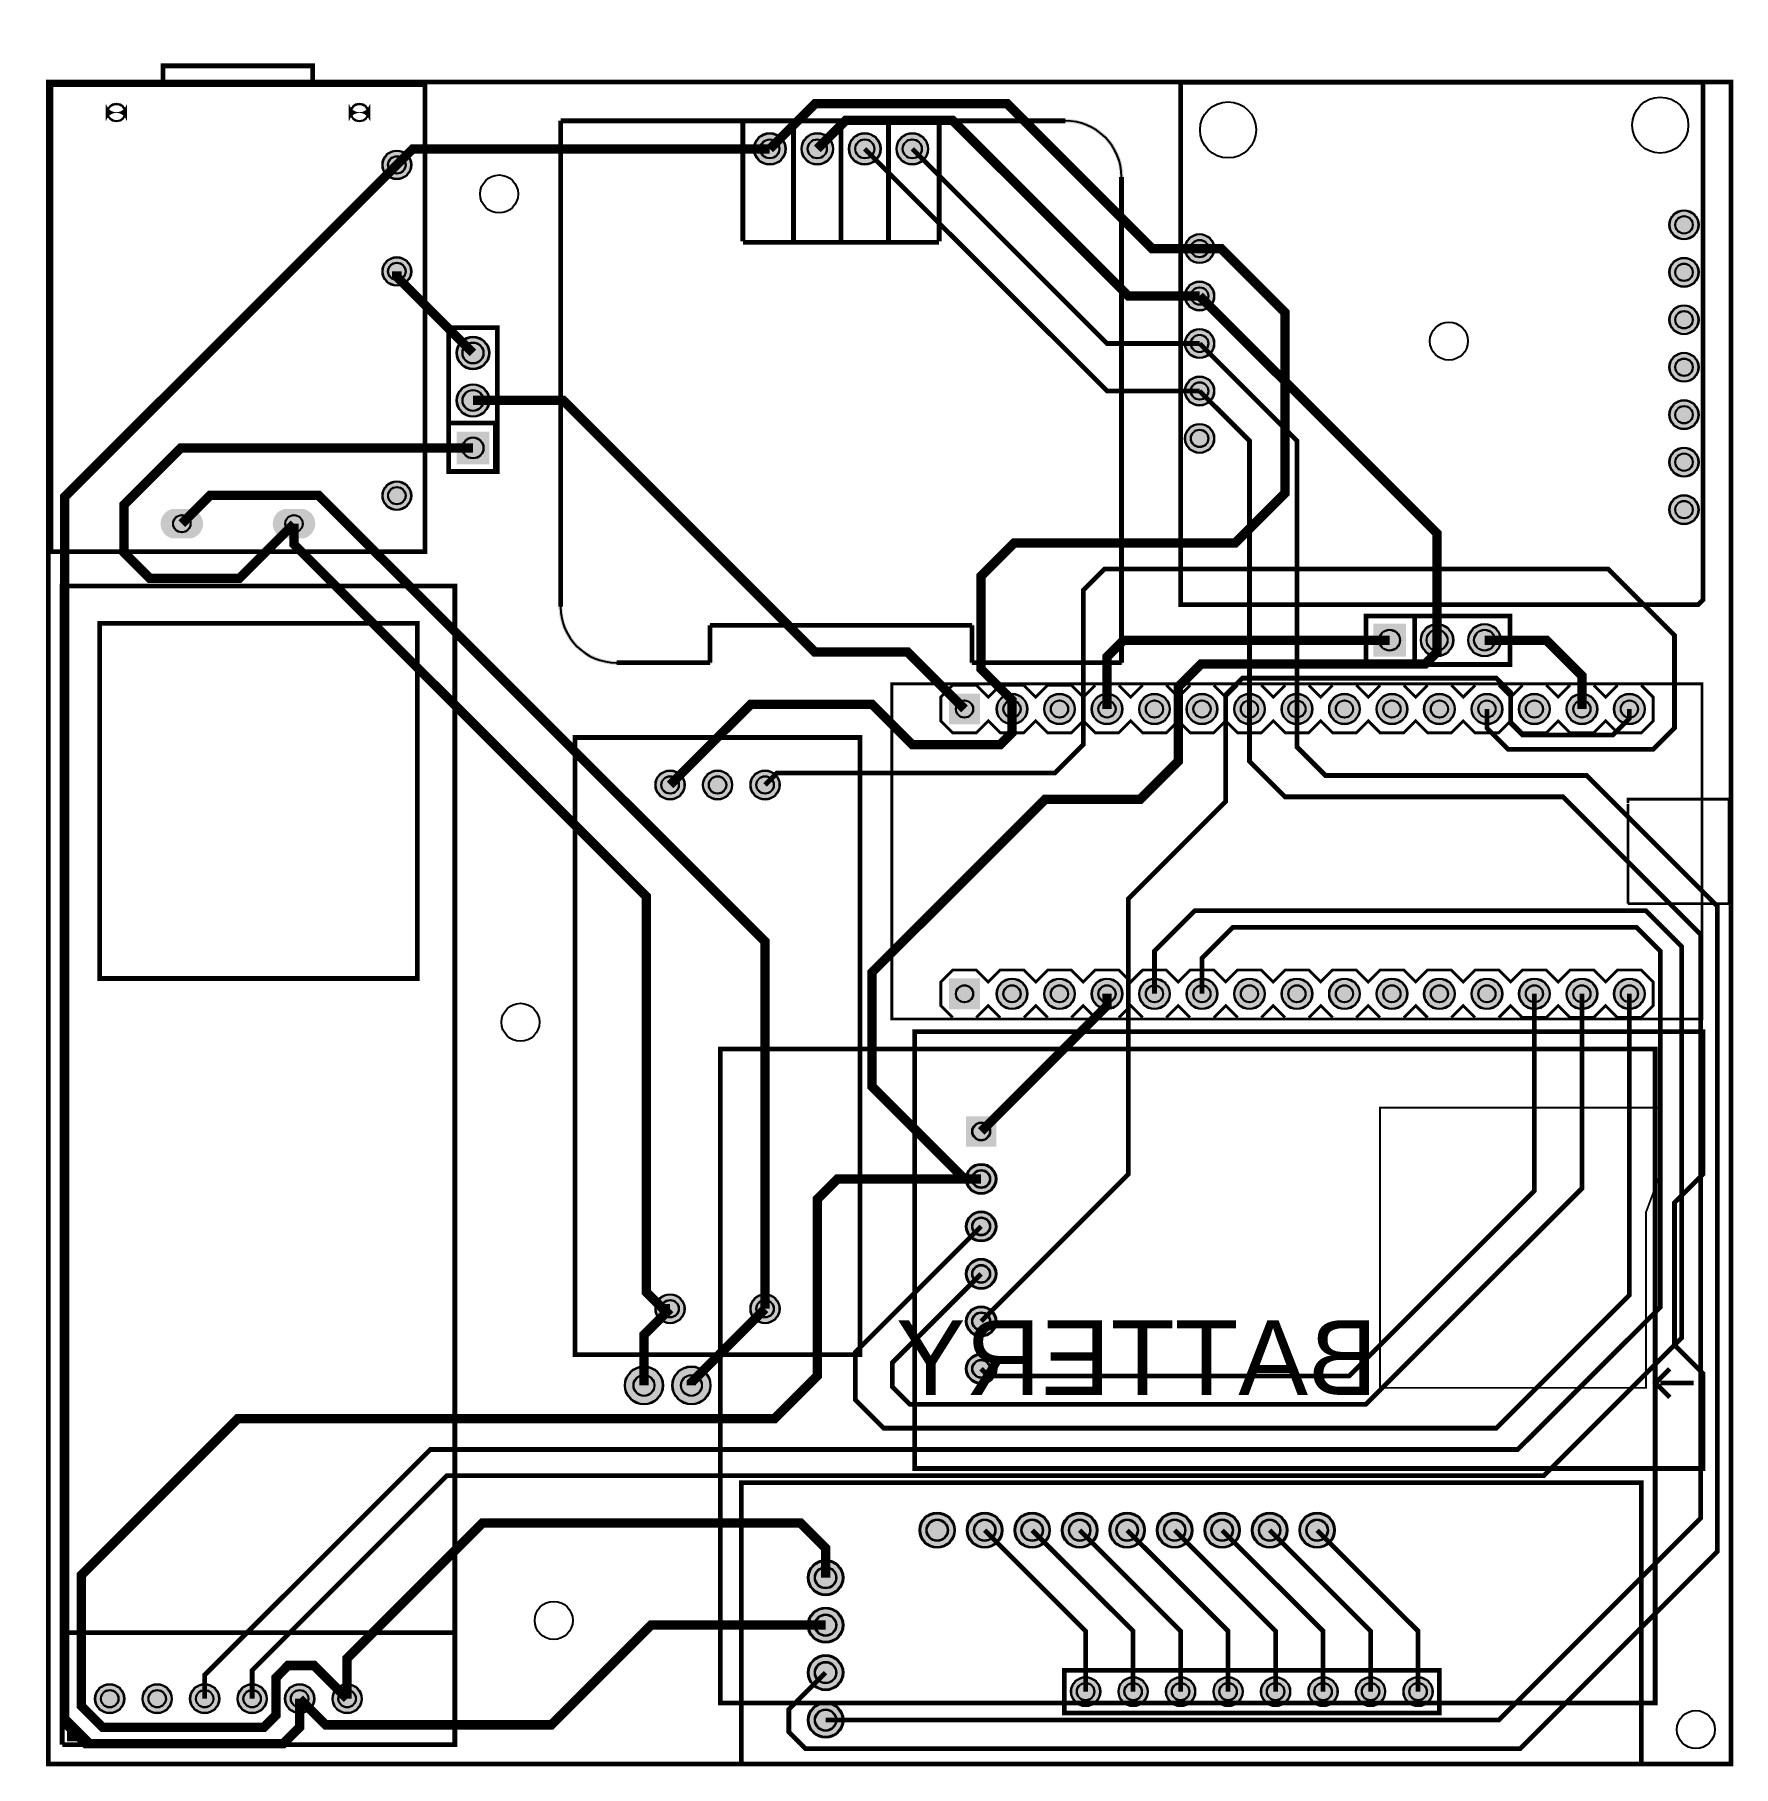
# Model space of a CAD drawing. Header units: millimetres. Extents: x 6.3 to 97.1, y -20.1 to 72.5.
import ezdxf

# ---------------------------------------------------------------- set-up
doc = ezdxf.new("R2010")
doc.units = ezdxf.units.MM
for name, color, linetype, true_color in [('BoardOutLine', 7, 'Continuous', 0xff00ff), ('BottomLayer', 7, 'Continuous', 0x0000ff), ('BottomSilkLayer', 7, 'Continuous', 0x66cc33), ('BottomSolderMaskLayer', 7, 'Continuous', 0xaa00ff), ('Document', 7, 'Continuous', 0xffffff), ('Multi-Layer', 7, 'Continuous', 0xc0c0c0), ('TopLayer', 7, 'Continuous', 0xff0000), ('TopSilkLayer', 7, 'Continuous', 0xffcc00), ('TopSolderMaskLayer', 7, 'Continuous', 0x800080)]:
    doc.layers.add(name, color=color, linetype=linetype, true_color=true_color)
doc.styles.get("Standard").update_dxf_attribs({"font": 'arial.ttf'})

msp = doc.modelspace()

# ---------------------------------------------------------------- texts
at = {"layer": 'BottomSilkLayer', "text_generation_flag": 2}
msp.add_text('BATTERY', height=4, dxfattribs=at).set_placement((78.10515621031254, -0.25400050800101326))

# ---------------------------------------------------------------- hatches: boundary and pattern name
at = {"layer": 'BottomSolderMaskLayer'}
for points in [[(11.220307340614784, 68.82566675133353, -0.7853981633974483), (10.06950723901458, 68.82566675133353), (10.06950723901458, 67.90280670561333, -0.7853981633974483), (11.220307340614784, 67.90280670561333)], [(24.220561341122778, 68.82566675133353, -0.7853981633974483), (23.069761239522574, 68.82566675133353), (23.069761239522574, 67.90280670561333, -0.7853981633974483), (24.220561341122778, 67.90280670561333)], [(44.74268478536959, 66.41986283972562, 1), (46.44349758699519, 66.41986283972562, 1)], [(47.28268986537972, 66.42240284480567, 1), (48.983502667005325, 66.42240284480567, 1)], [(49.822694945389856, 66.42240284480567, 1), (51.52350774701546, 66.42240284480567, 1)], [(52.36270002539999, 66.42240284480567, 1), (54.06351282702559, 66.42240284480567, 1)], [(24.869761239522575, 65.56413512827032, 1), (26.420561341122777, 65.56413512827032, 1)], [(93.70078740157491, 62.35712471424938, 1), (95.27559055118122, 62.35712471424938, 1)], [(67.7927355854711, 61.087122174244314, 1), (69.36753873507742, 61.087122174244314, 1)], [(24.869761239522575, 59.86410972821943, 1), (26.420561341122777, 59.86410972821943, 1)], [(93.70078740157491, 59.81711963423925, 1), (95.27559055118122, 59.81711963423925, 1)], [(67.7927355854711, 58.54711709423418, 1), (69.36753873507742, 58.54711709423418, 1)], [(93.70078740157491, 57.277114554229115, 1), (95.27559055118122, 57.277114554229115, 1)], [(67.7927355854711, 56.00711201422405, 1), (69.36753873507742, 56.00711201422405, 1)], [(28.843053086106192, 55.49911099822202, 1), (30.593065786131593, 55.49911099822202, 1)], [(93.70078740157491, 54.73710947421898, 1), (95.27559055118122, 54.73710947421898, 1)], [(28.843053086106192, 52.959105918211776, 1), (30.593065786131593, 52.959105918211776, 1)], [(67.7927355854711, 53.4671069342138, 1), (69.36753873507742, 53.4671069342138, 1)], [(93.70078740157491, 52.197104394208736, 1), (95.27559055118122, 52.197104394208736, 1)], [(28.84304001245596, 49.54408141453848), (28.84304001245596, 51.294120261864805), (30.593078859781826, 51.294120261864805), (30.593078859781826, 49.54408141453848)], [(67.7927355854711, 50.92710185420367, 1), (69.36753873507742, 50.92710185420367, 1)], [(93.70078740157491, 49.657099314198604, 1), (95.27559055118122, 49.657099314198604, 1)], [(24.869761239522575, 47.86410972821943, 1), (26.420561341122777, 47.86410972821943, 1)], [(93.70078740157491, 47.11709423418847, 1), (95.27559055118122, 47.11709423418847, 1)], [(13.626873253746453, 45.57658115316229, -0.7853981633974483), (13.626873253746453, 47.151384302768584), (14.663195326390678, 47.151384302768584, -0.7853981633974483), (14.663195326390678, 45.57658115316229)], [(19.626873253746453, 45.57658115316229, -0.7853981633974483), (19.626873253746453, 47.151384302768584), (20.663195326390678, 47.151384302768584, -0.7853981633974483), (20.663195326390678, 45.57658115316229)], [(77.86513805665186, 41.0070996878236), (79.61517690397795, 41.0070996878236), (79.61517690397795, 39.25706084049739), (77.86513805665186, 39.25706084049739)], [(80.40515621031246, 40.13208026416055, 1), (82.15516891033785, 40.13208026416055, 1)], [(82.94516129032259, 40.13208026416055, 1), (84.69517399034798, 40.13208026416055, 1)], [(56.832512065024275, 35.62367284734569), (55.18171196342382, 35.62367284734569), (55.18171196342382, 37.27447294894591), (56.832512065024275, 37.27447294894591)], [(57.72171704343408, 36.4490728981458, 1), (59.37251714503428, 36.4490728981458, 1)], [(60.261722123444216, 36.4490728981458, 1), (61.91252222504441, 36.4490728981458, 1)], [(62.80172720345435, 36.4490728981458, 1), (64.45252730505455, 36.4490728981458, 1)], [(65.34173228346471, 36.4490728981458, 1), (66.9925323850649, 36.4490728981458, 1)], [(67.88173736347484, 36.4490728981458, 1), (69.53253746507504, 36.4490728981458, 1)], [(70.42174244348497, 36.4490728981458, 1), (72.07254254508517, 36.4490728981458, 1)], [(72.9617475234951, 36.4490728981458, 1), (74.6125476250953, 36.4490728981458, 1)], [(75.50175260350524, 36.4490728981458, 1), (77.15255270510544, 36.4490728981458, 1)], [(78.04175768351537, 36.4490728981458, 1), (79.69255778511557, 36.4490728981458, 1)], [(80.5817627635255, 36.4490728981458, 1), (82.2325628651257, 36.4490728981458, 1)], [(83.12176784353564, 36.4490728981458, 1), (84.77256794513583, 36.4490728981458, 1)], [(85.66177292354577, 36.4490728981458, 1), (87.31257302514597, 36.4490728981458, 1)], [(88.20177800355613, 36.4490728981458, 1), (89.85257810515633, 36.4490728981458, 1)], [(90.74178308356626, 36.4490728981458, 1), (92.39258318516646, 36.4490728981458, 1)], [(39.47167894335785, 32.385064770129475, 1), (41.04648209296415, 32.385064770129475, 1)], [(42.011684023367984, 32.385064770129475, 1), (43.58648717297428, 32.385064770129475, 1)], [(44.551689103378344, 32.385064770129475, 1), (46.12649225298464, 32.385064770129475, 1)], [(56.832512065024275, 20.383642367284665), (55.18171196342382, 20.383642367284665), (55.18171196342382, 22.03444246888489), (56.832512065024275, 22.03444246888489)], [(57.72171704343408, 21.209042418084778, 1), (59.37251714503428, 21.209042418084778, 1)], [(60.261722123444216, 21.209042418084778, 1), (61.91252222504441, 21.209042418084778, 1)], [(62.80172720345435, 21.209042418084778, 1), (64.45252730505455, 21.209042418084778, 1)], [(65.34173228346471, 21.209042418084778, 1), (66.9925323850649, 21.209042418084778, 1)], [(67.88173736347484, 21.209042418084778, 1), (69.53253746507504, 21.209042418084778, 1)], [(70.42174244348497, 21.209042418084778, 1), (72.07254254508517, 21.209042418084778, 1)], [(72.9617475234951, 21.209042418084778, 1), (74.6125476250953, 21.209042418084778, 1)], [(75.50175260350524, 21.209042418084778, 1), (77.15255270510544, 21.209042418084778, 1)], [(78.04175768351537, 21.209042418084778, 1), (79.69255778511557, 21.209042418084778, 1)], [(80.5817627635255, 21.209042418084778, 1), (82.2325628651257, 21.209042418084778, 1)], [(83.12176784353564, 21.209042418084778, 1), (84.77256794513583, 21.209042418084778, 1)], [(85.66177292354577, 21.209042418084778, 1), (87.31257302514597, 21.209042418084778, 1)], [(88.20177800355613, 21.209042418084778, 1), (89.85257810515633, 21.209042418084778, 1)], [(90.74178308356626, 21.209042418084778, 1), (92.39258318516646, 21.209042418084778, 1)], [(56.08331216662441, 14.655829311658522), (57.708915417830895, 14.655829311658522), (57.708915417830895, 13.03022606045215), (56.08331216662441, 13.03022606045215)], [(56.0833121666244, 11.303022606045147, 1), (57.7089154178309, 11.303022606045147, 1)], [(56.0833121666244, 8.763017526035014, 1), (57.7089154178309, 8.763017526035014, 1)], [(56.0833121666244, 6.223012446024882, 1), (57.7089154178309, 6.223012446024882, 1)], [(39.47167894335785, 4.356108712217406, 1), (41.04648209296415, 4.356108712217406, 1)], [(44.551689103378344, 4.356108712217406, 1), (46.12649225298464, 4.356108712217406, 1)], [(56.0833121666244, 3.683007366014749, 1), (57.7089154178309, 3.683007366014749, 1)], [(56.0833121666244, 1.1430022860045028, 1), (57.7089154178309, 1.1430022860045028, 1)], [(37.83667767335527, 0.25400050800101326, 1), (39.88747777495547, 0.25400050800101326, 1)], [(40.37668275336563, 0.25400050800101326, 1), (42.42748285496583, 0.25400050800101326, 1)], [(53.59580899161799, -7.493014986029948, 1), (55.497409194818395, -7.493014986029948, 1)], [(56.135814071628126, -7.493014986029948, 1), (58.03741427482853, -7.493014986029948, 1)], [(58.67581915163826, -7.493014986029948, 1), (60.57741935483866, -7.493014986029948, 1)], [(61.21582423164839, -7.493014986029948, 1), (63.11742443484879, -7.493014986029948, 1)], [(63.75582931165875, -7.493014986029948, 1), (65.65742951485916, -7.493014986029948, 1)], [(66.29583439166888, -7.493014986029948, 1), (68.19743459486929, -7.493014986029948, 1)], [(68.83583947167901, -7.493014986029948, 1), (70.73743967487943, -7.493014986029948, 1)], [(71.37584455168914, -7.493014986029948, 1), (73.27744475488956, -7.493014986029948, 1)], [(73.91584963169927, -7.493014986029948, 1), (75.81744983489969, -7.493014986029948, 1)], [(47.626797053594125, -10.033020066040194, 1), (49.52839725679453, -10.033020066040194, 1)], [(47.626797053594125, -12.573025146050327, 1), (49.52839725679453, -12.573025146050327, 1)], [(47.626797053594125, -15.11303022606046, 1), (49.52839725679453, -15.11303022606046, 1)], [(9.499872999746051, -16.51003302006609, 1), (11.074676149352351, -16.51003302006609, 1)], [(12.039878079756184, -16.51003302006609, 1), (13.614681229362484, -16.51003302006609, 1)], [(14.579883159766316, -16.51003302006609, 1), (16.154686309372615, -16.51003302006609, 1)], [(17.11988823977645, -16.51003302006609, 1), (18.694691389382747, -16.51003302006609, 1)], [(19.65989331978681, -16.51003302006609, 1), (21.234696469393107, -16.51003302006609, 1)], [(22.199898399796943, -16.51003302006609, 1), (23.77470154940324, -16.51003302006609, 1)], [(61.696723393446796, -16.129032258064512, 1), (63.27152654305309, -16.129032258064512, 1)], [(64.23672847345692, -16.129032258064512, 1), (65.81153162306323, -16.129032258064512, 1)], [(66.77673355346705, -16.129032258064512, 1), (68.35153670307336, -16.129032258064512, 1)], [(69.31673863347719, -16.129032258064512, 1), (70.8915417830835, -16.129032258064512, 1)], [(71.85674371348755, -16.129032258064512, 1), (73.43154686309386, -16.129032258064512, 1)], [(74.39674879349768, -16.129032258064512, 1), (75.97155194310399, -16.129032258064512, 1)], [(76.93675387350781, -16.129032258064512, 1), (78.51155702311412, -16.129032258064512, 1)], [(79.47675895351794, -16.129032258064512, 1), (81.05156210312425, -16.129032258064512, 1)], [(47.626797053594125, -17.653035306070592, 1), (49.52839725679453, -17.653035306070592, 1)]]:
    msp.add_hatch(color=256, dxfattribs=at).paths.add_polyline_path(points)
at = {"layer": 'Document'}
for points in [[(34.30309880619757, 67.92212344424684), (34.30309880619757, 41.92113284226559), (34.304126556903384, 41.84131430993523), (34.30720912755464, 41.761548702477626), (34.31234447420729, 41.68188890967292), (34.319529191792526, 41.60238775113987), (34.32875851637573, 41.523097941311335), (34.34002632831516, 41.444072054482945), (34.3533251563199, 41.365362489952304), (34.368646182402244, 41.28702143727435), (34.38597924772648, 41.209100841657005), (34.405312859344804, 41.131652369517724), (34.42663419781593, 41.05472737422565), (34.449929125707285, 40.978376862050254), (34.47518219696849, 40.90265145834201), (34.50237666717203, 40.827601373963375), (34.531494504618195, 40.753276371996435), (34.56251640228788, 40.67972573474674), (34.59542179064829, 40.60699823106506), (34.630188851288494, 40.53514208401168), (34.66679453138863, 40.46420493888081), (34.70521455900439, 40.39423383160852), (34.7454234591612, 40.32527515758511), (34.787394570745846, 40.25737464089161), (34.83110006418474, 40.190577303982195), (34.87651095989577, 40.12492743783139), (34.92359714750455, 40.06046857256558), (34.97232740580989, 39.99724344860056), (35.02266942348433, 39.93529398830117), (35.074589820499114, 39.87466126818481), (35.12805417025788, 39.81538549168397), (35.183027022423175, 39.75750596248986), (35.239471926422084, 39.70106105849095), (35.29735145561608, 39.64608820632577), (35.35662723211681, 39.59262385656689), (35.41725995223328, 39.540703459552105), (35.47920941253278, 39.49036144187778), (35.54243453649792, 39.441631183572326), (35.60689340176373, 39.39454499596343), (35.672543267914534, 39.3491341002524), (35.73934060482384, 39.305428606813734), (35.80724112151711, 39.26345749522886), (35.87619979554097, 39.22324859507205), (35.94617090281304, 39.18482856745641), (36.01710804794402, 39.14822288735627), (36.08896419499729, 39.11345582671606), (36.16169169867885, 39.080550438355885), (36.23524233592866, 39.049528540685856), (36.309567337895714, 39.020410703240145), (36.38461742227423, 38.99321623303615), (36.46034282598248, 38.967963161775174), (36.536693338157875, 38.94466823388359), (36.61361833344995, 38.923346895412465), (36.691066805589344, 38.90401328379437), (36.76898740120646, 38.88668021847002), (36.84732845388453, 38.87135919238767), (36.926038018415284, 38.85806036438328), (37.00506390524356, 38.84679255244373), (37.084353715071984, 38.837563227860414), (37.16385487360526, 38.83037851027518), (37.24351466640974, 38.825243163622645), (37.32328027386734, 38.82216059297127), (37.403098806197704, 38.82113284226568), (42.40309880619748, 38.82113284226557), (42.41733029002489, 38.82215069807751), (42.43127206188183, 38.82518354490412), (42.44464030749805, 38.830169642730084), (42.45716288794347, 38.83700748898241), (42.4685848795923, 38.8455578848301), (42.478673763633196, 38.855646768871), (42.487224159480775, 38.867068760520056), (42.49406200573344, 38.87959134096536), (42.49904810355906, 38.892959586581355), (42.502080950386016, 38.906901358438176), (42.50309880619761, 38.92113284226559), (42.50309880619761, 40.82113284226557), (56.30309880619757, 40.82113284226557), (56.30309880619757, 38.92113284226559), (56.30411666200939, 38.906901358438176), (56.30714950883612, 38.892959586581355), (56.31213560666197, 38.87959134096536), (56.318973452914406, 38.86706876051994), (56.327523848761984, 38.855646768871), (56.33761273280288, 38.8455578848301), (56.34903472445194, 38.83700748898241), (56.36155730489736, 38.830169642730084), (56.37492555051335, 38.82518354490412), (56.38886732237029, 38.82215069807751), (56.403098806197704, 38.82113284226557), (64.4030988061977, 38.82113284226557), (64.41733029002512, 38.82215069807751), (64.43127206188205, 38.82518354490412), (64.44464030749805, 38.8301696427302), (64.45716288794324, 38.83700748898252), (64.4685848795923, 38.845557884830214), (64.4786737636332, 38.855646768871), (64.48722415948077, 38.867068760520056), (64.49406200573321, 38.879591340965476), (64.49904810355929, 38.892959586581355), (64.50208095038579, 38.90690135843829), (64.50309880619761, 38.92113284226559), (64.50309880619761, 64.4211328422657), (64.30309880619757, 64.4211328422657), (64.30309880619757, 39.071120142240375), (64.30184552022274, 39.05999692156399), (64.29814850729076, 39.04943146561902), (64.29219315106684, 39.0399535704837), (64.2842780779797, 39.032038497396684), (64.2748001828445, 39.02608314117276), (64.2642347268993, 39.022386128240555), (64.25311150622338, 39.02113284226573), (56.553111506222876, 39.02113284226573), (56.54198263350372, 39.022386765072724), (56.53141180893272, 39.0260856565684), (56.521929097793645, 39.03204403888799), (56.51401000281976, 39.039963133861875), (56.50805162050051, 39.04944584500072), (56.504352729004495, 39.06001666957172), (56.50309880619761, 39.071145542291106), (56.503098806197386, 40.921132842265706), (56.50208095038556, 40.93536432609312), (56.499048103558835, 40.94930609794994), (56.494062005732985, 40.96267434356582), (56.48722415948055, 40.97519692401124), (56.47867376363274, 40.9866189156603), (56.46858487959207, 40.996707799701085), (56.457162887943014, 41.00525819554878), (56.44464030749759, 41.012096041801215), (56.43127206188183, 41.01708213962718), (56.41733029002489, 41.020114986453905), (56.40309880619748, 41.02113284226573), (42.45308610617235, 41.021132842265615), (42.43500713495291, 41.02003926597786), (42.417191795844474, 41.016774483919335), (42.39989987660715, 41.0113861039639), (42.383383532361904, 41.00395270082515), (42.36788360859941, 40.99458267025909), (42.35362612911081, 40.98341264841133), (42.34081900005208, 40.9706055193526), (42.329648978204204, 40.95634803986411), (42.32027894763837, 40.94084811610162), (42.31284554449962, 40.92433177185649), (42.307457164544076, 40.90703985261928), (42.30419238248555, 40.88922451351061), (42.30309880619757, 40.87114554229106), (42.30309880619734, 39.071120142240375), (42.30184552022274, 39.05999692156399), (42.298148507290534, 39.04943146561902), (42.29219315106661, 39.0399535704837), (42.28427807797948, 39.032038497396684), (42.274800182844274, 39.02608314117265), (42.2642347268993, 39.02238612824044), (42.25311150622292, 39.02113284226573), (37.403098806197704, 39.02113284226573), (37.325899294028204, 39.02216057000771), (37.24875449915544, 39.0252430248031), (37.171719100093924, 39.03037802187657), (37.09484769782034, 39.037561921656334), (37.01819477707477, 39.04678963235415), (36.94181466774239, 39.05805461357386), (36.86576150634505, 39.071348880947426), (36.79008919767193, 39.08666301179392), (36.71485137657146, 39.10398615179804), (36.640101369938066, 39.12330602270367), (36.5658921589129, 39.14460893101591), (36.49227634133422, 39.16787977770741), (36.41930609445535, 39.19310206891976), (36.347033137964445, 39.22025792765385), (36.27550869732522, 39.24932810644157), (36.2047834674695, 39.28029200098649), (36.134907576867136, 39.31312766476924), (36.0659305519946, 39.34781182460165), (35.99790128223299, 39.38431989712308), (35.930867985214945, 39.42262600622371), (35.864878172650606, 39.46270300138565), (35.79997861665038, 39.50452247692647), (35.73621531657591, 39.54805479213212), (35.67363346643606, 39.59326909226593), (35.61227742285382, 39.64013333043806), (35.55219067362782, 39.68861429031904), (35.49341580690907, 39.738677609682895), (35.43599448101577, 39.790287804762784), (35.37996739490609, 39.843408295400536), (35.32537425933265, 39.89800143097432), (35.27225376869478, 39.95402851708377), (35.22064357361501, 40.011449842977186), (35.17058025425081, 40.07022470969571), (35.122099294369946, 40.130311458921824), (35.075235056197926, 40.19166750250406), (35.030020756064005, 40.254249352644024), (34.986488440858466, 40.31801265271827), (34.94466896531776, 40.382912208718494), (34.90459197015571, 40.448902021283175), (34.86628586105485, 40.51593531830099), (34.82977778853365, 40.58396458806271), (34.795093628701125, 40.65294161293514), (34.76225796491849, 40.722817503537385), (34.73129407037345, 40.79354273339311), (34.70222389158607, 40.86506717403256), (34.67506803285164, 40.93734013052347), (34.64984574163941, 41.01031037740211), (34.62657489494791, 41.08392619498079), (34.605271986635444, 41.158135406005954), (34.58595211573015, 41.23288541263946), (34.56862897572569, 41.30812323373982), (34.553314844879424, 41.38379554241317), (34.54002057750586, 41.45984870381051), (34.52875559628592, 41.536228813143), (34.51952788558833, 41.612881733888344), (34.512343985808684, 41.68975313616181), (34.5072089887351, 41.76678853522344), (34.5041265339396, 41.843933330096206), (34.50309880619761, 41.921132842265706), (34.50309880619761, 67.92212344424684)], [(34.553111506223104, 68.02113284226562), (34.553111506223104, 67.82113284226568), (61.40309880619748, 67.82113284226568), (61.480298318367204, 67.8201051145237), (61.55744311323997, 67.81702265972831), (61.634478512301484, 67.81188766265495), (61.71134991457484, 67.80470376287519), (61.78800283532041, 67.79547605217726), (61.864382944653016, 67.78421107095767), (61.940436106050356, 67.77091680358399), (62.016108414723476, 67.7556026727375), (62.09134623582372, 67.73827953273337), (62.16609624245734, 67.71895966182774), (62.24030545348228, 67.6976567535155), (62.31392127106119, 67.674385906824), (62.38689151793983, 67.64916361561166), (62.459164474430736, 67.62200775687757), (62.530688915070186, 67.59293757808985), (62.60141414492591, 67.56197368354503), (62.67129003552827, 67.52913801976229), (62.74026706040058, 67.49445385992976), (62.80829633016219, 67.45794578740833), (62.875329627180236, 67.41963967830782), (62.9413194397448, 67.37956268314576), (63.00621899574503, 67.33774320760494), (63.0699822958195, 67.2942108923994), (63.13256414595912, 67.24899659226548), (63.193920189541586, 67.20213235409335), (63.25400693876759, 67.15365139421249), (63.31278180548634, 67.10358807484852), (63.37020313137941, 67.05197787976863), (63.42623021748909, 66.99885738913088), (63.48082335306276, 66.94426425355721), (63.5339438437004, 66.88823716744764), (63.5855540387804, 66.83081584155434), (63.63561735814437, 66.7720409748357), (63.684098318025235, 66.71195422560959), (63.73096255619748, 66.65059818202735), (63.776176856331176, 66.58801633188739), (63.81970917153694, 66.52425303181315), (63.86152864707765, 66.45935347581292), (63.9016056422397, 66.39336366324835), (63.93991175134033, 66.32633036623042), (63.976419823861534, 66.2583010964687), (64.01110398369428, 66.18932407159639), (64.04393964747669, 66.11944818099403), (64.07490354202173, 66.0487229511383), (64.10397372080934, 65.97719851049897), (64.13112957954377, 65.90492555400795), (64.15635187075577, 65.83195530712942), (64.17962271744727, 65.75833948955062), (64.20092562575974, 65.68413027852557), (64.22024549666526, 65.60938027189195), (64.2375686366695, 65.5341424507917), (64.25288276751598, 65.45847014211824), (64.26617703488932, 65.38241698072102), (64.27744201610926, 65.30603687138841), (64.28666972680685, 65.22938395064307), (64.29385362658672, 65.1525125483696), (64.29898862366008, 65.07547714930809), (64.30207107845558, 64.9983323544352), (64.30309880619757, 64.9211328422657), (64.50309880619761, 64.9211328422657), (64.5020710554918, 65.00095137459618), (64.49898848484054, 65.08071698205379), (64.49385313818811, 65.16037677485838), (64.48666842060265, 65.23987793339154), (64.47743909601968, 65.31916774321996), (64.46617128408002, 65.39819363004835), (64.45287245607551, 65.47690319457888), (64.43755142999316, 65.55524424725695), (64.4202183646687, 65.6331648428743), (64.4008847530506, 65.71061331501357), (64.37956341457948, 65.78753831030565), (64.35626848668812, 65.86388882248104), (64.33101541542692, 65.9396142261894), (64.30382094522315, 66.01466431056792), (64.27470310777721, 66.08898931253475), (64.2436812101073, 66.16253994978467), (64.21077582174689, 66.23526745346624), (64.17600876110691, 66.30712360051962), (64.13940308100678, 66.37806074565037), (64.10098305339102, 66.44803185292267), (64.0607741532342, 66.51699052694619), (64.01880304164956, 66.58489104363969), (63.97509754821067, 66.65168838054899), (63.92968665249987, 66.7173382466998), (63.88260046489063, 66.7817971119656), (63.83387020658529, 66.84502223593074), (63.78352818891108, 66.90697169623013), (63.73160779189607, 66.9676044163466), (63.678143442137525, 67.02688019284733), (63.62317058997223, 67.08475972204144), (63.566725685973324, 67.14120462604035), (63.5088461567791, 67.19617747820553), (63.449570380278374, 67.2496418279643), (63.3889376601619, 67.3015622249792), (63.3269881998624, 67.35190424265352), (63.26376307589749, 67.40063450095886), (63.19930421063168, 67.44772068856776), (63.133654344480874, 67.49313158427879), (63.06685700757157, 67.53683707771768), (62.99895649087807, 67.57880818930232), (62.929997816854666, 67.61901708945913), (62.860026709582144, 67.65743711707489), (62.78908956445139, 67.69404279717492), (62.71723341739812, 67.72880985781512), (62.64450591371633, 67.76171524617541), (62.57095527646652, 67.79273714384533), (62.496630274499694, 67.82185498129127), (62.421580190121176, 67.84904945149503), (62.34585478641293, 67.87430252275612), (62.26950427423776, 67.89759745064771), (62.19257927894546, 67.91891878911883), (62.115130806806064, 67.93825240073693), (62.03721021118872, 67.9555854660614), (61.95886915851088, 67.97090649214363), (61.880159593980125, 67.98420532014802), (61.801133707152076, 67.99547313208757), (61.721843897323424, 68.00470245667088), (61.64234273879015, 68.01188717425612), (61.56268294598567, 68.01702252090865), (61.48291733852807, 68.02010509156003), (61.40309880619748, 68.02113284226562), (61.35311150622306, 68.02113284226562), (34.60309880619752, 68.02113284226562)], [(52.18714757429507, 37.729057658115266), (95.38714757429511, 37.729057658115266), (95.38714757429511, 31.67907035814062), (95.48714757429502, 31.67907035814062), (95.48714757429502, 37.729057658115266), (95.38714757429511, 37.82905765811529), (52.137134874269805, 37.82905765811529), (52.08714757429516, 37.77907035814064), (52.08714757429516, 19.879044958089935), (52.137134874269805, 19.82905765811529), (95.43713487426976, 19.82905765811529), (95.48714757429502, 19.879070358140666), (95.48714757429502, 25.929057658115312), (95.38714757429511, 25.929057658115312), (95.38714757429511, 19.929057658115312), (52.18714757429507, 19.929057658115312), (52.18714757429507, 37.679070358140734)], [(95.43713487426976, 25.979044958089958), (96.88712217424427, 25.979044958089958), (96.93713487426976, 26.029057658115335), (96.93713487426976, 31.629083058166202), (96.88714757429511, 31.67907035814062), (91.48714757429525, 31.67907035814062), (91.43713487426976, 31.629057658115244), (91.43713487426976, 26.029057658115335), (91.48714757429525, 25.979044958089958), (95.38714757429511, 25.979044958089958), (95.38714757429511, 26.07907035814071), (91.58712217424431, 26.07907035814071), (91.53713487426967, 26.129057658115357), (91.53713487426967, 31.52905765811522), (91.58714757429516, 31.57907035814071), (96.83713487426985, 31.57907035814071), (96.83713487426985, 26.129057658115357), (96.7871475742952, 26.07907035814071), (95.43713487426976, 26.07907035814071), (95.43713487426976, 26.07907035814071)]]:
    msp.add_hatch(color=256, dxfattribs=at).paths.add_polyline_path(points)
at = {"layer": 'Multi-Layer'}
for points in [[(11.194907289814683, 68.81423672847347, -0.7853981633974483), (10.094907289814682, 68.81423672847347), (10.094907289814682, 67.91423672847338, -0.7853981633974483), (11.194907289814683, 67.91423672847338)], [(24.195161290322677, 68.81423672847347, -0.7853981633974483), (23.095161290322675, 68.81423672847347), (23.095161290322675, 67.91423672847338, -0.7853981633974483), (24.195161290322677, 67.91423672847338)], [(44.76808483616969, 66.41986283972562, 1), (46.41809753619509, 66.41986283972562, 1)], [(47.308089916179824, 66.42240284480567, 1), (48.958102616205224, 66.42240284480567, 1)], [(49.84809499618996, 66.42240284480567, 1), (51.49810769621536, 66.42240284480567, 1)], [(52.38810007620009, 66.42240284480567, 1), (54.03811277622549, 66.42240284480567, 1)], [(24.895161290322676, 65.56413512827032, 1), (26.395161290322676, 65.56413512827032, 1)], [(93.72618745237502, 62.35712471424938, 1), (95.25019050038112, 62.35712471424938, 1)], [(67.81813563627121, 61.087122174244314, 1), (69.34213868427732, 61.087122174244314, 1)], [(24.895161290322676, 59.86410972821943, 1), (26.395161290322676, 59.86410972821943, 1)], [(93.72618745237502, 59.81711963423925, 1), (95.25019050038112, 59.81711963423925, 1)], [(67.81813563627121, 58.54711709423418, 1), (69.34213868427732, 58.54711709423418, 1)], [(93.72618745237502, 57.277114554229115, 1), (95.25019050038112, 57.277114554229115, 1)], [(67.81813563627121, 56.00711201422405, 1), (69.34213868427732, 56.00711201422405, 1)], [(28.86805943611889, 55.49911099822202, 1), (30.568059436118894, 55.49911099822202, 1)], [(93.72618745237502, 54.73710947421898, 1), (95.25019050038112, 54.73710947421898, 1)], [(28.86805943611889, 52.959105918211776, 1), (30.568059436118894, 52.959105918211776, 1)], [(67.81813563627121, 53.4671069342138, 1), (69.34213868427732, 53.4671069342138, 1)], [(93.72618745237502, 52.197104394208736, 1), (95.25019050038112, 52.197104394208736, 1)], [(28.868046736093675, 49.5690881381762), (28.868046736093675, 51.26911353822709), (30.56807213614411, 51.26911353822709), (30.56807213614411, 49.5690881381762)], [(67.81813563627121, 50.92710185420367, 1), (69.34213868427732, 50.92710185420367, 1)], [(93.72618745237502, 49.657099314198604, 1), (95.25019050038112, 49.657099314198604, 1)], [(24.895161290322676, 47.86410972821943, 1), (26.395161290322676, 47.86410972821943, 1)], [(93.72618745237502, 47.11709423418847, 1), (95.25019050038112, 47.11709423418847, 1)], [(13.637033274066425, 45.60198120396239, -0.7853981633974483), (13.637033274066425, 47.12598425196848), (14.653035306070706, 47.12598425196848, -0.7853981633974483), (14.653035306070706, 45.60198120396239)], [(19.637033274066425, 45.60198120396239, -0.7853981633974483), (19.637033274066425, 47.12598425196848), (20.65303530607048, 47.12598425196848, -0.7853981633974483), (20.65303530607048, 45.60198120396239)], [(77.89014478028957, 40.982092964185995), (79.59017018034024, 40.982092964185995), (79.59017018034024, 39.282067564135104), (77.89014478028957, 39.282067564135104)], [(80.43016256032516, 40.13208026416055, 1), (82.13016256032515, 40.13208026416055, 1)], [(82.97016764033529, 40.13208026416055, 1), (84.67016764033528, 40.13208026416055, 1)], [(56.807112014224, 35.64907289814573), (55.207112014224094, 35.64907289814573), (55.207112014224094, 37.24907289814587), (56.807112014224, 37.24907289814587)], [(57.747117094234184, 36.4490728981458, 1), (59.34711709423418, 36.4490728981458, 1)], [(60.28712217424432, 36.4490728981458, 1), (61.88712217424431, 36.4490728981458, 1)], [(62.82712725425445, 36.4490728981458, 1), (64.42712725425444, 36.4490728981458, 1)], [(65.36713233426481, 36.4490728981458, 1), (66.9671323342648, 36.4490728981458, 1)], [(67.90713741427494, 36.4490728981458, 1), (69.50713741427494, 36.4490728981458, 1)], [(70.44714249428507, 36.4490728981458, 1), (72.04714249428507, 36.4490728981458, 1)], [(72.98714757429521, 36.4490728981458, 1), (74.5871475742952, 36.4490728981458, 1)], [(75.52715265430534, 36.4490728981458, 1), (77.12715265430533, 36.4490728981458, 1)], [(78.06715773431547, 36.4490728981458, 1), (79.66715773431547, 36.4490728981458, 1)], [(80.6071628143256, 36.4490728981458, 1), (82.2071628143256, 36.4490728981458, 1)], [(83.14716789433574, 36.4490728981458, 1), (84.74716789433573, 36.4490728981458, 1)], [(85.68717297434587, 36.4490728981458, 1), (87.28717297434586, 36.4490728981458, 1)], [(88.22717805435623, 36.4490728981458, 1), (89.82717805435622, 36.4490728981458, 1)], [(90.76718313436636, 36.4490728981458, 1), (92.36718313436636, 36.4490728981458, 1)], [(39.49707899415795, 32.385064770129475, 1), (41.021082042164046, 32.385064770129475, 1)], [(42.037084074168085, 32.385064770129475, 1), (43.56108712217418, 32.385064770129475, 1)], [(44.577089154178445, 32.385064770129475, 1), (46.10109220218454, 32.385064770129475, 1)], [(56.807112014224, 20.409042418084823), (55.207112014224094, 20.409042418084823), (55.207112014224094, 22.009042418084846), (56.807112014224, 22.009042418084846)], [(57.747117094234184, 21.209042418084778, 1), (59.34711709423418, 21.209042418084778, 1)], [(60.28712217424432, 21.209042418084778, 1), (61.88712217424431, 21.209042418084778, 1)], [(62.82712725425445, 21.209042418084778, 1), (64.42712725425444, 21.209042418084778, 1)], [(65.36713233426481, 21.209042418084778, 1), (66.9671323342648, 21.209042418084778, 1)], [(67.90713741427494, 21.209042418084778, 1), (69.50713741427494, 21.209042418084778, 1)], [(70.44714249428507, 21.209042418084778, 1), (72.04714249428507, 21.209042418084778, 1)], [(72.98714757429521, 21.209042418084778, 1), (74.5871475742952, 21.209042418084778, 1)], [(75.52715265430534, 21.209042418084778, 1), (77.12715265430533, 21.209042418084778, 1)], [(78.06715773431547, 21.209042418084778, 1), (79.66715773431547, 21.209042418084778, 1)], [(80.6071628143256, 21.209042418084778, 1), (82.2071628143256, 21.209042418084778, 1)], [(83.14716789433574, 21.209042418084778, 1), (84.74716789433573, 21.209042418084778, 1)], [(85.68717297434587, 21.209042418084778, 1), (87.28717297434586, 21.209042418084778, 1)], [(88.22717805435623, 21.209042418084778, 1), (89.82717805435622, 21.209042418084778, 1)], [(90.76718313436636, 21.209042418084778, 1), (92.36718313436636, 21.209042418084778, 1)], [(56.1341122682245, 14.605029210058433), (57.65811531623058, 14.605029210058433), (57.65811531623058, 13.081026162052353), (56.1341122682245, 13.081026162052353)], [(56.134112268224605, 11.303022606045147, 1), (57.6581153162307, 11.303022606045147, 1)], [(56.134112268224605, 8.763017526035014, 1), (57.6581153162307, 8.763017526035014, 1)], [(56.134112268224605, 6.223012446024882, 1), (57.6581153162307, 6.223012446024882, 1)], [(39.49707899415795, 4.356108712217406, 1), (41.021082042164046, 4.356108712217406, 1)], [(44.577089154178445, 4.356108712217406, 1), (46.10109220218454, 4.356108712217406, 1)], [(56.134112268224605, 3.683007366014749, 1), (57.6581153162307, 3.683007366014749, 1)], [(56.134112268224605, 1.1430022860045028, 1), (57.6581153162307, 1.1430022860045028, 1)], [(37.86207772415537, 0.25400050800101326, 1), (39.86207772415537, 0.25400050800101326, 1)], [(40.40208280416573, 0.25400050800101326, 1), (42.40208280416573, 0.25400050800101326, 1)], [(53.646609093218196, -7.493014986029948, 1), (55.44660909321819, -7.493014986029948, 1)], [(56.18661417322833, -7.493014986029948, 1), (57.986614173228325, -7.493014986029948, 1)], [(58.72661925323846, -7.493014986029948, 1), (60.52661925323846, -7.493014986029948, 1)], [(61.26662433324859, -7.493014986029948, 1), (63.06662433324859, -7.493014986029948, 1)], [(63.80662941325895, -7.493014986029948, 1), (65.60662941325896, -7.493014986029948, 1)], [(66.34663449326908, -7.493014986029948, 1), (68.14663449326909, -7.493014986029948, 1)], [(68.88663957327921, -7.493014986029948, 1), (70.68663957327922, -7.493014986029948, 1)], [(71.42664465328934, -7.493014986029948, 1), (73.22664465328936, -7.493014986029948, 1)], [(73.96664973329948, -7.493014986029948, 1), (75.76664973329949, -7.493014986029948, 1)], [(47.67759715519433, -10.033020066040194, 1), (49.477597155194324, -10.033020066040194, 1)], [(47.67759715519433, -12.573025146050327, 1), (49.477597155194324, -12.573025146050327, 1)], [(47.67759715519433, -15.11303022606046, 1), (49.477597155194324, -15.11303022606046, 1)], [(9.525273050546152, -16.51003302006609, 1), (11.04927609855225, -16.51003302006609, 1)], [(12.065278130556285, -16.51003302006609, 1), (13.589281178562382, -16.51003302006609, 1)], [(14.605283210566418, -16.51003302006609, 1), (16.129286258572513, -16.51003302006609, 1)], [(17.145288290576552, -16.51003302006609, 1), (18.669291338582646, -16.51003302006609, 1)], [(19.685293370586912, -16.51003302006609, 1), (21.209296418593006, -16.51003302006609, 1)], [(22.225298450597045, -16.51003302006609, 1), (23.74930149860314, -16.51003302006609, 1)], [(61.7221234442469, -16.129032258064512, 1), (63.24612649225299, -16.129032258064512, 1)], [(64.26212852425702, -16.129032258064512, 1), (65.78613157226313, -16.129032258064512, 1)], [(66.80213360426715, -16.129032258064512, 1), (68.32613665227326, -16.129032258064512, 1)], [(69.34213868427729, -16.129032258064512, 1), (70.8661417322834, -16.129032258064512, 1)], [(71.88214376428765, -16.129032258064512, 1), (73.40614681229376, -16.129032258064512, 1)], [(74.42214884429778, -16.129032258064512, 1), (75.94615189230389, -16.129032258064512, 1)], [(76.96215392430791, -16.129032258064512, 1), (78.48615697231402, -16.129032258064512, 1)], [(79.50215900431805, -16.129032258064512, 1), (81.02616205232415, -16.129032258064512, 1)], [(47.67759715519433, -17.653035306070592, 1), (49.477597155194324, -17.653035306070592, 1)]]:
    msp.add_hatch(color=256, dxfattribs=at).paths.add_polyline_path(points)
at = {"layer": 'TopSolderMaskLayer'}
for points in [[(11.220307340614784, 68.82566675133353, -0.7853981633974483), (10.06950723901458, 68.82566675133353), (10.06950723901458, 67.90280670561333, -0.7853981633974483), (11.220307340614784, 67.90280670561333)], [(24.220561341122778, 68.82566675133353, -0.7853981633974483), (23.069761239522574, 68.82566675133353), (23.069761239522574, 67.90280670561333, -0.7853981633974483), (24.220561341122778, 67.90280670561333)], [(44.74268478536959, 66.41986283972562, 1), (46.44349758699519, 66.41986283972562, 1)], [(47.28268986537972, 66.42240284480567, 1), (48.983502667005325, 66.42240284480567, 1)], [(49.822694945389856, 66.42240284480567, 1), (51.52350774701546, 66.42240284480567, 1)], [(52.36270002539999, 66.42240284480567, 1), (54.06351282702559, 66.42240284480567, 1)], [(24.869761239522575, 65.56413512827032, 1), (26.420561341122777, 65.56413512827032, 1)], [(93.70078740157491, 62.35712471424938, 1), (95.27559055118122, 62.35712471424938, 1)], [(67.7927355854711, 61.087122174244314, 1), (69.36753873507742, 61.087122174244314, 1)], [(24.869761239522575, 59.86410972821943, 1), (26.420561341122777, 59.86410972821943, 1)], [(93.70078740157491, 59.81711963423925, 1), (95.27559055118122, 59.81711963423925, 1)], [(67.7927355854711, 58.54711709423418, 1), (69.36753873507742, 58.54711709423418, 1)], [(93.70078740157491, 57.277114554229115, 1), (95.27559055118122, 57.277114554229115, 1)], [(67.7927355854711, 56.00711201422405, 1), (69.36753873507742, 56.00711201422405, 1)], [(28.843053086106192, 55.49911099822202, 1), (30.593065786131593, 55.49911099822202, 1)], [(93.70078740157491, 54.73710947421898, 1), (95.27559055118122, 54.73710947421898, 1)], [(28.843053086106192, 52.959105918211776, 1), (30.593065786131593, 52.959105918211776, 1)], [(67.7927355854711, 53.4671069342138, 1), (69.36753873507742, 53.4671069342138, 1)], [(93.70078740157491, 52.197104394208736, 1), (95.27559055118122, 52.197104394208736, 1)], [(28.84304001245596, 49.54408141453848), (28.84304001245596, 51.294120261864805), (30.593078859781826, 51.294120261864805), (30.593078859781826, 49.54408141453848)], [(67.7927355854711, 50.92710185420367, 1), (69.36753873507742, 50.92710185420367, 1)], [(93.70078740157491, 49.657099314198604, 1), (95.27559055118122, 49.657099314198604, 1)], [(24.869761239522575, 47.86410972821943, 1), (26.420561341122777, 47.86410972821943, 1)], [(93.70078740157491, 47.11709423418847, 1), (95.27559055118122, 47.11709423418847, 1)], [(13.626873253746453, 45.57658115316229, -0.7853981633974483), (13.626873253746453, 47.151384302768584), (14.663195326390678, 47.151384302768584, -0.7853981633974483), (14.663195326390678, 45.57658115316229)], [(19.626873253746453, 45.57658115316229, -0.7853981633974483), (19.626873253746453, 47.151384302768584), (20.663195326390678, 47.151384302768584, -0.7853981633974483), (20.663195326390678, 45.57658115316229)], [(77.86513805665186, 41.0070996878236), (79.61517690397795, 41.0070996878236), (79.61517690397795, 39.25706084049739), (77.86513805665186, 39.25706084049739)], [(80.40515621031246, 40.13208026416055, 1), (82.15516891033785, 40.13208026416055, 1)], [(82.94516129032259, 40.13208026416055, 1), (84.69517399034798, 40.13208026416055, 1)], [(56.832512065024275, 35.62367284734569), (55.18171196342382, 35.62367284734569), (55.18171196342382, 37.27447294894591), (56.832512065024275, 37.27447294894591)], [(57.72171704343408, 36.4490728981458, 1), (59.37251714503428, 36.4490728981458, 1)], [(60.261722123444216, 36.4490728981458, 1), (61.91252222504441, 36.4490728981458, 1)], [(62.80172720345435, 36.4490728981458, 1), (64.45252730505455, 36.4490728981458, 1)], [(65.34173228346471, 36.4490728981458, 1), (66.9925323850649, 36.4490728981458, 1)], [(67.88173736347484, 36.4490728981458, 1), (69.53253746507504, 36.4490728981458, 1)], [(70.42174244348497, 36.4490728981458, 1), (72.07254254508517, 36.4490728981458, 1)], [(72.9617475234951, 36.4490728981458, 1), (74.6125476250953, 36.4490728981458, 1)], [(75.50175260350524, 36.4490728981458, 1), (77.15255270510544, 36.4490728981458, 1)], [(78.04175768351537, 36.4490728981458, 1), (79.69255778511557, 36.4490728981458, 1)], [(80.5817627635255, 36.4490728981458, 1), (82.2325628651257, 36.4490728981458, 1)], [(83.12176784353564, 36.4490728981458, 1), (84.77256794513583, 36.4490728981458, 1)], [(85.66177292354577, 36.4490728981458, 1), (87.31257302514597, 36.4490728981458, 1)], [(88.20177800355613, 36.4490728981458, 1), (89.85257810515633, 36.4490728981458, 1)], [(90.74178308356626, 36.4490728981458, 1), (92.39258318516646, 36.4490728981458, 1)], [(39.47167894335785, 32.385064770129475, 1), (41.04648209296415, 32.385064770129475, 1)], [(42.011684023367984, 32.385064770129475, 1), (43.58648717297428, 32.385064770129475, 1)], [(44.551689103378344, 32.385064770129475, 1), (46.12649225298464, 32.385064770129475, 1)], [(56.832512065024275, 20.383642367284665), (55.18171196342382, 20.383642367284665), (55.18171196342382, 22.03444246888489), (56.832512065024275, 22.03444246888489)], [(57.72171704343408, 21.209042418084778, 1), (59.37251714503428, 21.209042418084778, 1)], [(60.261722123444216, 21.209042418084778, 1), (61.91252222504441, 21.209042418084778, 1)], [(62.80172720345435, 21.209042418084778, 1), (64.45252730505455, 21.209042418084778, 1)], [(65.34173228346471, 21.209042418084778, 1), (66.9925323850649, 21.209042418084778, 1)], [(67.88173736347484, 21.209042418084778, 1), (69.53253746507504, 21.209042418084778, 1)], [(70.42174244348497, 21.209042418084778, 1), (72.07254254508517, 21.209042418084778, 1)], [(72.9617475234951, 21.209042418084778, 1), (74.6125476250953, 21.209042418084778, 1)], [(75.50175260350524, 21.209042418084778, 1), (77.15255270510544, 21.209042418084778, 1)], [(78.04175768351537, 21.209042418084778, 1), (79.69255778511557, 21.209042418084778, 1)], [(80.5817627635255, 21.209042418084778, 1), (82.2325628651257, 21.209042418084778, 1)], [(83.12176784353564, 21.209042418084778, 1), (84.77256794513583, 21.209042418084778, 1)], [(85.66177292354577, 21.209042418084778, 1), (87.31257302514597, 21.209042418084778, 1)], [(88.20177800355613, 21.209042418084778, 1), (89.85257810515633, 21.209042418084778, 1)], [(90.74178308356626, 21.209042418084778, 1), (92.39258318516646, 21.209042418084778, 1)], [(56.08331216662441, 14.655829311658522), (57.708915417830895, 14.655829311658522), (57.708915417830895, 13.03022606045215), (56.08331216662441, 13.03022606045215)], [(56.0833121666244, 11.303022606045147, 1), (57.7089154178309, 11.303022606045147, 1)], [(56.0833121666244, 8.763017526035014, 1), (57.7089154178309, 8.763017526035014, 1)], [(56.0833121666244, 6.223012446024882, 1), (57.7089154178309, 6.223012446024882, 1)], [(39.47167894335785, 4.356108712217406, 1), (41.04648209296415, 4.356108712217406, 1)], [(44.551689103378344, 4.356108712217406, 1), (46.12649225298464, 4.356108712217406, 1)], [(56.0833121666244, 3.683007366014749, 1), (57.7089154178309, 3.683007366014749, 1)], [(56.0833121666244, 1.1430022860045028, 1), (57.7089154178309, 1.1430022860045028, 1)], [(37.83667767335527, 0.25400050800101326, 1), (39.88747777495547, 0.25400050800101326, 1)], [(40.37668275336563, 0.25400050800101326, 1), (42.42748285496583, 0.25400050800101326, 1)], [(53.59580899161799, -7.493014986029948, 1), (55.497409194818395, -7.493014986029948, 1)], [(56.135814071628126, -7.493014986029948, 1), (58.03741427482853, -7.493014986029948, 1)], [(58.67581915163826, -7.493014986029948, 1), (60.57741935483866, -7.493014986029948, 1)], [(61.21582423164839, -7.493014986029948, 1), (63.11742443484879, -7.493014986029948, 1)], [(63.75582931165875, -7.493014986029948, 1), (65.65742951485916, -7.493014986029948, 1)], [(66.29583439166888, -7.493014986029948, 1), (68.19743459486929, -7.493014986029948, 1)], [(68.83583947167901, -7.493014986029948, 1), (70.73743967487943, -7.493014986029948, 1)], [(71.37584455168914, -7.493014986029948, 1), (73.27744475488956, -7.493014986029948, 1)], [(73.91584963169927, -7.493014986029948, 1), (75.81744983489969, -7.493014986029948, 1)], [(47.626797053594125, -10.033020066040194, 1), (49.52839725679453, -10.033020066040194, 1)], [(47.626797053594125, -12.573025146050327, 1), (49.52839725679453, -12.573025146050327, 1)], [(47.626797053594125, -15.11303022606046, 1), (49.52839725679453, -15.11303022606046, 1)], [(9.499872999746051, -16.51003302006609, 1), (11.074676149352351, -16.51003302006609, 1)], [(12.039878079756184, -16.51003302006609, 1), (13.614681229362484, -16.51003302006609, 1)], [(14.579883159766316, -16.51003302006609, 1), (16.154686309372615, -16.51003302006609, 1)], [(17.11988823977645, -16.51003302006609, 1), (18.694691389382747, -16.51003302006609, 1)], [(19.65989331978681, -16.51003302006609, 1), (21.234696469393107, -16.51003302006609, 1)], [(22.199898399796943, -16.51003302006609, 1), (23.77470154940324, -16.51003302006609, 1)], [(61.696723393446796, -16.129032258064512, 1), (63.27152654305309, -16.129032258064512, 1)], [(64.23672847345692, -16.129032258064512, 1), (65.81153162306323, -16.129032258064512, 1)], [(66.77673355346705, -16.129032258064512, 1), (68.35153670307336, -16.129032258064512, 1)], [(69.31673863347719, -16.129032258064512, 1), (70.8915417830835, -16.129032258064512, 1)], [(71.85674371348755, -16.129032258064512, 1), (73.43154686309386, -16.129032258064512, 1)], [(74.39674879349768, -16.129032258064512, 1), (75.97155194310399, -16.129032258064512, 1)], [(76.93675387350781, -16.129032258064512, 1), (78.51155702311412, -16.129032258064512, 1)], [(79.47675895351794, -16.129032258064512, 1), (81.05156210312425, -16.129032258064512, 1)], [(47.626797053594125, -17.653035306070592, 1), (49.52839725679453, -17.653035306070592, 1)]]:
    msp.add_hatch(color=256, dxfattribs=at).paths.add_polyline_path(points)

# ---------------------------------------------------------------- linework, layer by layer
at = {"layer": 'BoardOutLine', "const_width": 0.25400050800101603}
msp.add_lwpolyline([(7, 70), (97, 70), (97, -20), (7, -20), (7, 70)], close=True, dxfattribs=at)
at = {"layer": 'BottomLayer'}
for points, const_width in [([(45.59309118618239, 66.41988823977647), (48.0073406146812, 68.83413766827528), (58.29311658623328, 68.83413766827528), (66.04013208026413, 61.087122174244314), (68.58013716027426, 61.087122174244314)], 0.5), ([(48.133096266192524, 66.42237744475483), (49.65585471170948, 67.94513589027179), (55.37211074422157, 67.94513589027179), (64.77012954025918, 58.54711709423418), (68.58013716027426, 58.54711709423418)], 0.5), ([(20.447040894081738, -16.51003302006609), (20.447040894081738, -18.03403606807217), (19.558039116078362, -18.92303784607566), (9.017018034036028, -18.92303784607566), (7.874015748031525, -17.780035560071155), (7.874015748031525, 47.792735585471064), (25.643891287782708, 65.5651511303023)], 0.5), ([(25.643891287782708, 65.56512573025145), (26.49862839725688, 66.41986283972562), (45.59309118618239, 66.41986283972562)], 0.5), ([(50.67310134620266, 66.42237744475483), (63.6283718567438, 53.4671069342138), (68.58013716027426, 53.4671069342138)], 0.25400050800101603), ([(53.21310642621279, 66.42237744475483), (63.6283718567438, 56.00711201422405), (68.58013716027426, 56.00711201422405)], 0.25400050800101603), ([(68.58013716027426, 61.087122174244314), (69.72313944627899, 61.087122174244314), (73.15214630429273, 57.65811531623058), (73.15214630429273, 48.00609601219196), (70.48514097028192, 45.33909067818138), (58.67411734823463, 45.33909067818138), (56.89611379222765, 43.561087122174285), (56.89611379222765, 38.58265176530347), (58.54711709423418, 36.93164846329694), (58.54711709423418, 36.4490728981458)], 0.5), ([(25.645110490220986, 59.86413512827028), (25.645110490220986, 59.572059944119815), (29.718059436118892, 55.49911099822202)], 0.5), ([(29.718059436118892, 52.959105918211776), (34.54406908813826, 52.959105918211776), (48.006096012192074, 39.49707899415796), (52.95910591821189, 39.49707899415796), (56.00711201422405, 36.4490728981458)], 0.5), ([(29.718059436118892, 50.41910083820164), (14.097028194056293, 50.41910083820164), (11.049022098044134, 47.371094742189484), (11.049022098044134, 44.83108966217935), (12.446024892049763, 43.43408686817372), (17.215163830327583, 43.43408686817372), (20.145034290068452, 46.363957327914704)], 0.5), ([(14.145288290576673, 46.36271272542547), (15.65913131826278, 47.87909575819151), (21.46304292608579, 47.87909575819151), (45.33909067818149, 24.003048006096037), (45.33909067818149, 4.356108712217406)], 0.5), ([(20.145034290068452, 46.363957327914704), (20.145034290068452, 45.260096520192974), (38.98907797815605, 26.416052832105606), (38.98907797815605, 5.240132080264175), (39.87312674625332, 4.356083312166561), (40.259080518161, 4.356083312166561)], 0.5), ([(45.33909067818149, 32.385064770129475), (45.97409194818397, 33.020066040132065), (60.833121666243414, 33.020066040132065), (62.357124714249494, 34.544069088138144), (62.357124714249494, 42.79908559817113), (63.500127000254, 43.94208788417575), (90.42418084836163, 43.94208788417575), (93.98018796037604, 40.38608077216156), (93.98018796037604, 35.43307086614175), (92.83718567437131, 34.29006858013713), (85.09017018034046, 34.29006858013713), (83.94716789433573, 35.43307086614175), (83.94716789433573, 36.4490728981458)], 0.25400050800101603), ([(56.89611379222765, 11.303022606045147), (56.00711201422405, 11.303022606045147), (51.05410210820423, 16.256032512064962), (51.05410210820423, 22.352044704089394), (60.32512065024139, 31.623063246126435), (65.40513081026165, 31.623063246126435), (67.43713487426976, 33.655067310134655), (67.43713487426976, 37.627635255270434), (68.6715773431547, 38.86207772415548), (80.64516129032268, 38.86207772415548), (81.28016256032515, 39.49707899415796), (81.28016256032515, 40.13208026416055)], 0.5), ([(78.74015748031502, 40.13208026416055), (64.51612903225805, 40.13208026416055), (63.62712725425445, 39.243078486156946), (63.62712725425445, 36.4490728981458)], 0.5), ([(83.82016764033528, 40.13208026416055), (87.12217424434857, 40.13208026416055), (89.02717805435623, 38.22707645415289), (89.02717805435623, 36.4490728981458)], 0.5), ([(56.89611379222765, 3.683007366014749), (64.77012954025918, 11.55702311404616), (64.77012954025918, 26.289052578105156), (69.97713995427989, 31.496062992125985), (69.97713995427989, 37.21107442214884), (70.8661417322835, 38.10007620015233), (84.45516891033776, 38.10007620015233), (85.21717043434091, 37.33807467614929), (85.21717043434091, 35.68707137414276), (85.85217170434339, 35.05207010414017), (90.67818135636276, 35.05207010414017), (91.56718313436636, 35.941071882143774), (91.56718313436636, 36.4490728981458)], 0.25400050800101603), ([(40.259080518161, 32.385064770129475), (44.57708915417834, 36.703073406146814), (51.05410210820423, 36.703073406146814), (53.21310642621279, 34.544069088138144), (57.912115824231705, 34.544069088138144), (58.54711709423418, 35.179070358140734), (58.54711709423418, 36.4490728981458)], 0.5), ([(48.577597155194326, -15.11303022606046), (46.609093218186445, -17.08153416306834), (46.609093218186445, -18.288036576073182), (47.49809499619005, -19.177038354076785), (85.72517145034294, -19.177038354076785), (96.26619253238505, -8.636017272034564), (96.26619253238505, 25.90805181610358), (89.28117856235713, 32.8930657861315), (75.31115062230128, 32.8930657861315), (73.7871475742952, 34.417068834137694), (73.7871475742952, 36.4490728981458)], 0.25400050800101603), ([(48.577597155194326, -17.653035306070592), (84.58216916433844, -17.653035306070592), (95.37719075438145, -6.858013716027472), (95.37719075438145, 24.3840487680975), (88.01117602235217, 31.750063500127), (73.15214630429273, 31.750063500127), (71.24714249428507, 33.655067310134655), (71.24714249428507, 36.4490728981458)], 0.25400050800101603), ([(66.1671323342648, 21.209042418084778), (66.1671323342648, 23.49504699009401), (68.32613665227336, 25.654051308102567), (92.45618491236996, 25.654051308102567), (94.36118872237739, 23.749047498095024), (94.36118872237739, 2.794005588011146), (86.99517399034812, -4.572009144018352), (28.321056642113263, -4.572009144018352), (17.907035814071605, -14.98602997206001), (17.907035814071605, -16.51003302006609)], 0.25400050800101603), ([(15.367030734061473, -16.51003302006609), (15.367030734061473, -15.240030480061023), (27.43205486410966, -3.1750063500127226), (85.59817119634249, -3.1750063500127226), (93.21818643637289, 4.445008890017789), (93.21818643637289, 23.49504699009401), (91.94818389636771, 24.765049530099077), (70.35814071628147, 24.765049530099077), (68.70713741427494, 23.114046228092434), (68.70713741427494, 21.209042418084778)], 0.25400050800101603), ([(56.89611379222765, 8.763017526035014), (50.16510033020063, 2.032004064008106), (50.16510033020063, -0.5080010160020265), (51.68910337820671, -2.032004064008106), (84.45516891033776, -2.032004064008106), (91.56718313436636, 5.080010160020265), (91.56718313436636, 21.209042418084778)], 0.25400050800101603), ([(56.89611379222765, 6.223012446024882), (52.141173482347085, 1.4681229362458907), (52.141173482347085, 0.1828803657606386), (53.08610617221234, -0.7620015240030398), (77.47015494030984, -0.7620015240030398), (89.02717805435623, 10.79502159004312), (89.02717805435623, 21.209042418084778)], 0.25400050800101603), ([(56.89611379222765, 13.843027686055393), (63.62712725425445, 20.5740411480823), (63.62712725425445, 21.209042418084778)], 0.5), ([(56.89611379222765, 1.1430022860045028), (57.27711455422923, 0.7620015240030398), (76.58115316230646, 0.7620015240030398), (86.48717297434587, 10.66802133604267), (86.48717297434587, 21.209042418084778)], 0.25400050800101603), ([(22.98704597409187, -16.51003302006609), (21.20904241808489, -14.732029464058996), (19.827279654559334, -14.732029464058996), (19.177038354076785, -15.39497078994168), (19.177038354076785, -17.39903479806958), (18.54203708407408, -18.03403606807217), (9.90601981203963, -18.03403606807217), (8.763017526035128, -16.891033782067552), (8.763017526035128, -9.90601981203963), (17.14503429006868, -1.5240030480060796), (45.84709169418352, -1.5240030480060796), (48.133096266192524, 0.7620015240030398), (48.133096266192524, 10.220980441960819), (49.215138430276966, 11.303022606045147), (56.89611379222765, 11.303022606045147)], 0.5), ([(40.259080518161, 4.356108712217406), (38.86207772415537, 2.9591059182118897), (38.86207772415537, 0.25400050800101326)], 0.5), ([(45.33909067818149, 4.356108712217406), (41.40208280416573, 0.41910083820164346), (41.40208280416573, 0.25400050800101326)], 0.5), ([(22.98704597409187, -16.51003302006609), (22.98704597409187, -14.35102870205742), (30.22606045212092, -7.112014224028485), (47.24409448818892, -7.112014224028485), (48.577597155194326, -8.445516891033776), (48.577597155194326, -10.033020066040194)], 0.5), ([(57.08661417322833, -7.493014986029948), (62.484124968249944, -12.890525781051565), (62.484124968249944, -16.129032258064512)], 0.25400050800101603), ([(59.62661925323846, -7.493014986029948), (65.02413004826008, -12.890525781051565), (65.02413004826008, -16.129032258064512)], 0.25400050800101603), ([(62.16662433324859, -7.493014986029948), (67.56413512827021, -12.890525781051565), (67.56413512827021, -16.129032258064512)], 0.25400050800101603), ([(64.70662941325895, -7.493014986029948), (70.10414020828034, -12.890525781051565), (70.10414020828034, -16.129032258064512)], 0.25400050800101603), ([(67.24663449326908, -7.493014986029948), (72.6441452882907, -12.890525781051565), (72.6441452882907, -16.129032258064512)], 0.25400050800101603), ([(69.78663957327922, -7.493014986029948), (75.18415036830083, -12.890525781051565), (75.18415036830083, -16.129032258064512)], 0.25400050800101603), ([(72.32664465328935, -7.493014986029948), (77.72415544831097, -12.890525781051565), (77.72415544831097, -16.129032258064512)], 0.25400050800101603), ([(74.86664973329948, -7.493014986029948), (80.2641605283211, -12.890525781051565), (80.2641605283211, -16.129032258064512)], 0.25400050800101603), ([(20.447040894081738, -16.51003302006609), (21.844043688087368, -17.907035814071605), (33.909067818135554, -17.907035814071605), (39.243078486156946, -12.573025146050327), (48.577597155194326, -12.573025146050327)], 0.5)]:
    msp.add_lwpolyline(points, dxfattribs=dict(at, const_width=const_width))
at = {"layer": 'BottomSilkLayer', "const_width": 0.25400050800101603}
msp.add_lwpolyline([(42.945135890271786, 18.261874523749043), (92.94513589027179, 18.261874523749043), (92.94513589027179, -16.738125476250957), (42.945135890271786, -16.738125476250957), (42.945135890271786, 18.261874523749043)], close=True, dxfattribs=at)
at = {"layer": 'BottomSolderMaskLayer'}
for centre, radius in [((10.645008890017834, 68.36413512827028), 0.4781027415427265), ((23.645059690119524, 68.36413512827028), 0.4783153261321185), ((45.59309118618239, 66.41986283972562), 0.8504064008128018), ((45.59293878587755, 66.42016764033531), 0.5153938516956328), ((48.133096266192524, 66.42240284480567), 0.8504064008128018), ((48.13294386588768, 66.42270764541524), 0.5153938516956328), ((50.67310134620266, 66.42240284480567), 0.8504064008128018), ((50.672948945897815, 66.42270764541524), 0.5153938516956328), ((53.21310642621279, 66.42240284480567), 0.8504064008128018), ((53.21295402590795, 66.42270764541524), 0.5153938516956328), ((25.645161290322676, 65.56413512827032), 0.7754000508001018), ((25.645059690119524, 65.56413512827032), 0.4726848163373747), ((94.48818897637807, 62.35712471424938), 0.7874015748031498), ((94.48818897637807, 62.35712471424938), 0.47244094488188987), ((68.58013716027426, 61.087122174244314), 0.7874015748031498), ((68.58013716027426, 61.087122174244314), 0.47244094488188987), ((25.645161290322676, 59.86410972821943), 0.7754000508001018), ((25.645059690119524, 59.86410972821943), 0.4726848163373747), ((94.48818897637807, 59.81711963423925), 0.7874015748031498), ((94.48818897637807, 59.81711963423925), 0.47244094488188987), ((68.58013716027426, 58.54711709423418), 0.7874015748031498), ((68.58013716027426, 58.54711709423418), 0.47244094488188987), ((94.48818897637807, 57.277114554229115), 0.7874015748031498), ((94.48818897637807, 57.277114554229115), 0.47244094488188987), ((68.58013716027426, 56.00711201422405), 0.7874015748031498), ((29.718059436118892, 55.49911099822202), 0.8750063500127), ((29.718059436118892, 55.49911099822202), 0.5661936530704181), ((68.58013716027426, 56.00711201422405), 0.47244094488188987), ((94.48818897637807, 54.73710947421898), 0.7874015748031498), ((94.48818897637807, 54.73710947421898), 0.47244094488188987), ((29.718059436118892, 52.959105918211776), 0.8750063500127), ((68.58013716027426, 53.4671069342138), 0.7874015748031498), ((68.58013716027426, 53.4671069342138), 0.47244094488188987), ((29.718059436118892, 52.959105918211776), 0.5661936530704181), ((94.48818897637807, 52.197104394208736), 0.7874015748031498), ((94.48818897637807, 52.197104394208736), 0.47244094488188987), ((29.718059436118892, 50.41910083820164), 0.5661936530704181), ((68.58013716027426, 50.92710185420367), 0.7874015748031498), ((68.58013716027426, 50.92710185420367), 0.47244094488188987), ((94.48818897637807, 49.657099314198604), 0.7874015748031498), ((94.48818897637807, 49.657099314198604), 0.47244094488188987), ((25.645161290322676, 47.86410972821943), 0.7754000508001018), ((25.645059690119524, 47.8640843281687), 0.4724747341967803), ((94.48818897637807, 47.11709423418847), 0.7874015748031498), ((94.48818897637807, 47.11709423418847), 0.47244094488188987), ((14.145034290068452, 46.3640843281687), 0.46634493268986543), ((20.145034290068452, 46.3640843281687), 0.46634493268986543), ((81.28016256032515, 40.13208026416055), 0.8750063500127), ((83.82016764033528, 40.13208026416055), 0.8750063500127), ((78.74015748031502, 40.13208026416055), 0.5661936530704181), ((81.28016256032515, 40.13208026416055), 0.5661936530704181), ((83.82016764033528, 40.13208026416055), 0.5661936530704181), ((58.54711709423418, 36.4490728981458), 0.8254000508001016), ((61.087122174244314, 36.4490728981458), 0.8254000508001016), ((63.62712725425445, 36.4490728981458), 0.8254000508001016), ((66.1671323342648, 36.4490728981458), 0.8254000508001016), ((68.70713741427494, 36.4490728981458), 0.8254000508001016), ((71.24714249428507, 36.4490728981458), 0.8254000508001016), ((73.7871475742952, 36.4490728981458), 0.8254000508001016), ((76.32715265430534, 36.4490728981458), 0.8254000508001016), ((78.86715773431547, 36.4490728981458), 0.8254000508001016), ((81.4071628143256, 36.4490728981458), 0.8254000508001016), ((83.94716789433573, 36.4490728981458), 0.8254000508001016), ((86.48717297434587, 36.4490728981458), 0.8254000508001016), ((89.02717805435623, 36.4490728981458), 0.8254000508001016), ((91.56718313436636, 36.4490728981458), 0.8254000508001016), ((56.00711201422405, 36.4490728981458), 0.4643006318270701), ((58.54711709423418, 36.4490728981458), 0.4643006318270701), ((61.08719837439662, 36.449047498094956), 0.4643006318270701), ((63.62768605537212, 36.44953009906021), 0.4643006318270701), ((66.1671831343665, 36.449047498094956), 0.4643006318270701), ((68.70767081534154, 36.44953009906021), 0.4643006318270701), ((71.24719329438676, 36.449047498094956), 0.4643006318270701), ((73.78768097536181, 36.44953009906021), 0.4643006318270701), ((76.32720345440703, 36.449047498094956), 0.4643006318270701), ((78.8676911353823, 36.44953009906021), 0.4643006318270701), ((81.40721361442729, 36.449047498094956), 0.4643006318270701), ((83.94770129540257, 36.44953009906021), 0.4643006318270701), ((86.48722377444778, 36.449047498094956), 0.4643006318270701), ((89.02771145542283, 36.44953009906021), 0.4643006318270701), ((91.5672085344172, 36.449047498094956), 0.4643006318270701), ((40.259080518161, 32.385064770129475), 0.7874015748031498), ((40.259080518161, 32.385064770129475), 0.47244094488188987), ((42.79908559817113, 32.385064770129475), 0.7874015748031498), ((42.79908559817113, 32.385064770129475), 0.47244094488188987), ((45.33909067818149, 32.385064770129475), 0.7874015748031498), ((45.33909067818149, 32.385064770129475), 0.47244094488188987), ((56.00711201422405, 21.209042418084778), 0.4643006318270701), ((58.54711709423418, 21.209042418084778), 0.8254000508001016), ((58.54711709423418, 21.209017018033933), 0.4643006318270701), ((61.087122174244314, 21.209042418084778), 0.8254000508001016), ((61.08663957327917, 21.20949961899919), 0.4643006318270701), ((63.62712725425445, 21.209042418084778), 0.8254000508001016), ((63.62712725425445, 21.209017018033933), 0.4643006318270701), ((66.1671323342648, 21.209042418084778), 0.8254000508001016), ((66.16662433324859, 21.20949961899919), 0.4643006318270701), ((68.70713741427494, 21.209042418084778), 0.8254000508001016), ((68.70713741427494, 21.209017018033933), 0.4643006318270701), ((71.24714249428507, 21.209042418084778), 0.8254000508001016), ((71.24660909321824, 21.20949961899919), 0.4643006318270701), ((73.7871475742952, 21.209042418084778), 0.8254000508001016), ((73.78712217424436, 21.209017018033933), 0.4643006318270701), ((76.32715265430534, 21.209042418084778), 0.8254000508001016), ((76.32664465328912, 21.20949961899919), 0.4643006318270701), ((78.86715773431547, 21.209042418084778), 0.8254000508001016), ((78.86713233426462, 21.209017018033933), 0.4643006318270701), ((81.4071628143256, 21.209042418084778), 0.8254000508001016), ((81.40665481330961, 21.20949961899919), 0.4643006318270701), ((83.94716789433573, 21.209042418084778), 0.8254000508001016), ((83.94714249428489, 21.209017018033933), 0.4643006318270701), ((86.48717297434587, 21.209042418084778), 0.8254000508001016), ((86.48666497332988, 21.20949961899919), 0.4643006318270701), ((89.02717805435623, 21.209042418084778), 0.8254000508001016), ((89.02715265430538, 21.209017018033933), 0.4643006318270701), ((91.56718313436636, 21.209042418084778), 0.8254000508001016), ((91.56718313436636, 21.209042418084778), 0.4643006318270701), ((56.89611379222765, 13.843027686055393), 0.48768097536195076), ((56.89611379222765, 11.303022606045147), 0.8128016256032513), ((56.89611379222765, 11.303022606045147), 0.48768097536195076), ((56.89611379222765, 8.763017526035014), 0.8128016256032513), ((56.89611379222765, 8.763017526035014), 0.48768097536195076), ((56.89611379222765, 6.223012446024882), 0.8128016256032513), ((56.89611379222765, 6.223012446024882), 0.48768097536195076), ((40.259080518161, 4.356108712217406), 0.7874015748031498), ((40.259080518161, 4.356083312166561), 0.47244094488188987), ((45.33909067818149, 4.356108712217406), 0.7874015748031498), ((45.33909067818149, 4.356083312166561), 0.47244094488188987), ((56.89611379222765, 3.683007366014749), 0.8128016256032513), ((56.89611379222765, 3.683007366014749), 0.48768097536195076), ((56.89611379222765, 1.1430022860045028), 0.8128016256032513), ((38.86207772415537, 0.25400050800101326), 1.0254000508001015), ((41.40208280416573, 0.25400050800101326), 1.0254000508001015), ((56.89611379222765, 1.1430022860045028), 0.48768097536195076), ((38.86207772415537, 0.25400050800101326), 0.5639830505467464), ((41.40208280416573, 0.25400050800101326), 0.5639830505467464), ((54.546609093218194, -7.493014986029948), 0.9508001016002032), ((54.54650749301504, -7.493014986029948), 0.5810579234061695), ((57.08661417322833, -7.493014986029948), 0.9508001016002032), ((57.086512573025175, -7.493014986029948), 0.5810579234061695), ((59.62661925323846, -7.493014986029948), 0.9508001016002032), ((59.62651765303531, -7.493014986029948), 0.5810579234061695), ((62.16662433324859, -7.493014986029948), 0.9508001016002032), ((62.16652273304544, -7.493014986029948), 0.5810579234061695), ((64.70662941325895, -7.493014986029948), 0.9508001016002032), ((64.70652781305557, -7.493014986029948), 0.5810579234061695), ((67.24663449326908, -7.493014986029948), 0.9508001016002032), ((67.24653289306593, -7.493014986029948), 0.5810579234061695), ((69.78663957327922, -7.493014986029948), 0.9508001016002032), ((69.78653797307607, -7.493014986029948), 0.5810579234061695), ((72.32664465328935, -7.493014986029948), 0.9508001016002032), ((72.3265430530862, -7.493014986029948), 0.5810579234061695), ((74.86664973329948, -7.493014986029948), 0.9508001016002032), ((74.86654813309633, -7.493014986029948), 0.5810579234061695), ((48.577597155194326, -10.033020066040194), 0.9508001016002032), ((48.577495554991174, -10.033020066040194), 0.5810579234061695), ((48.577597155194326, -12.573025146050327), 0.9508001016002032), ((48.577495554991174, -12.573025146050327), 0.5810579234061695), ((48.577597155194326, -15.11303022606046), 0.9508001016002032), ((48.577495554991174, -15.11303022606046), 0.5810579234061695), ((10.287274574549201, -16.51003302006609), 0.7874015748031498), ((12.827279654559334, -16.51003302006609), 0.7874015748031498), ((15.367284734569466, -16.51003302006609), 0.7874015748031498), ((17.9072898145796, -16.51003302006609), 0.7874015748031498), ((20.44729489458996, -16.51003302006609), 0.7874015748031498), ((22.98729997460009, -16.51003302006609), 0.7874015748031498), ((62.484124968249944, -16.129032258064512), 0.7874015748031498), ((62.484124968249944, -16.129032258064512), 0.47244094488188987), ((65.02413004826008, -16.129032258064512), 0.7874015748031498), ((65.02413004826008, -16.129032258064512), 0.47244094488188987), ((67.56413512827021, -16.129032258064512), 0.7874015748031498), ((67.56413512827021, -16.129032258064512), 0.47244094488188987), ((70.10414020828034, -16.129032258064512), 0.7874015748031498), ((70.10414020828034, -16.129032258064512), 0.47244094488188987), ((72.6441452882907, -16.129032258064512), 0.7874015748031498), ((72.6441452882907, -16.129032258064512), 0.47244094488188987), ((75.18415036830083, -16.129032258064512), 0.7874015748031498), ((75.18415036830083, -16.129032258064512), 0.47244094488188987), ((77.72415544831097, -16.129032258064512), 0.7874015748031498), ((77.72415544831097, -16.129032258064512), 0.47244094488188987), ((80.2641605283211, -16.129032258064512), 0.7874015748031498), ((80.2641605283211, -16.129032258064512), 0.47244094488188987), ((10.287020574041208, -16.51003302006609), 0.47244094488188987), ((12.82702565405134, -16.51003302006609), 0.47244094488188987), ((15.367030734061473, -16.51003302006609), 0.47244094488188987), ((17.907035814071605, -16.51003302006609), 0.47244094488188987), ((20.447040894081738, -16.51003302006609), 0.47244094488188987), ((22.98704597409187, -16.51003302006609), 0.47244094488188987), ((48.577597155194326, -17.653035306070592), 0.9508001016002032), ((48.577495554991174, -17.653035306070592), 0.5810579234061695)]:
    msp.add_circle(centre, radius, dxfattribs=at)
at = {"layer": 'Multi-Layer'}
for centre, radius in [((10.645008890017834, 68.36413512827028), 0.45699771399542805), ((23.645059690119524, 68.36413512827028), 0.45720091440182886), ((70.10414020828034, 67.43713487426976), 1.5000000000000002), ((93.21818643637289, 67.69113538227077), 1.5000000000000002), ((45.59309118618239, 66.41986283972562), 0.8250063500127002), ((45.59293878587755, 66.42016764033531), 0.5), ((48.133096266192524, 66.42240284480567), 0.8250063500127002), ((48.13294386588768, 66.42270764541524), 0.5), ((50.67310134620266, 66.42240284480567), 0.8250063500127002), ((50.672948945897815, 66.42270764541524), 0.5), ((53.21310642621279, 66.42240284480567), 0.8250063500127002), ((53.21295402590795, 66.42270764541524), 0.5), ((25.645161290322676, 65.56413512827032), 0.7500000000000001), ((25.645059690119524, 65.56413512827032), 0.45720091440182886), ((31.115062230124522, 64.00812801625602), 1.0160020320040641), ((94.48818897637807, 62.35712471424938), 0.7620015240030481), ((94.48818897637807, 62.35712471424938), 0.45720091440182886), ((68.58013716027426, 61.087122174244314), 0.7620015240030481), ((68.58013716027426, 61.087122174244314), 0.45720091440182886), ((25.645161290322676, 59.86410972821943), 0.7500000000000001), ((25.645059690119524, 59.86410972821943), 0.45720091440182886), ((94.48818897637807, 59.81711963423925), 0.7620015240030481), ((94.48818897637807, 59.81711963423925), 0.45720091440182886), ((68.58013716027426, 58.54711709423418), 0.7620015240030481), ((68.58013716027426, 58.54711709423418), 0.45720091440182886), ((94.48818897637807, 57.277114554229115), 0.7620015240030481), ((94.48818897637807, 57.277114554229115), 0.45720091440182886), ((68.58013716027426, 56.00711201422405), 0.7620015240030481), ((81.91516383032763, 56.1341122682245), 1.0160020320040641), ((29.718059436118892, 55.49911099822202), 0.8500000000000001), ((29.718059436118892, 55.49911099822202), 0.5500127000254001), ((68.58013716027426, 56.00711201422405), 0.45720091440182886), ((94.48818897637807, 54.73710947421898), 0.7620015240030481), ((94.48818897637807, 54.73710947421898), 0.45720091440182886), ((29.718059436118892, 52.959105918211776), 0.8500000000000001), ((68.58013716027426, 53.4671069342138), 0.7620015240030481), ((68.58013716027426, 53.4671069342138), 0.45720091440182886), ((29.718059436118892, 52.959105918211776), 0.5500127000254001), ((94.48818897637807, 52.197104394208736), 0.7620015240030481), ((94.48818897637807, 52.197104394208736), 0.45720091440182886), ((29.718059436118892, 50.41910083820164), 0.5500127000254001), ((68.58013716027426, 50.92710185420367), 0.7620015240030481), ((68.58013716027426, 50.92710185420367), 0.45720091440182886), ((94.48818897637807, 49.657099314198604), 0.7620015240030481), ((94.48818897637807, 49.657099314198604), 0.45720091440182886), ((25.645161290322676, 47.86410972821943), 0.7500000000000001), ((25.645059690119524, 47.8640843281687), 0.45699771399542805), ((94.48818897637807, 47.11709423418847), 0.7620015240030481), ((94.48818897637807, 47.11709423418847), 0.45720091440182886), ((14.145034290068452, 46.3640843281687), 0.45720091440182886), ((20.145034290068452, 46.3640843281687), 0.45720091440182886), ((81.28016256032515, 40.13208026416055), 0.8500000000000001), ((83.82016764033528, 40.13208026416055), 0.8500000000000001), ((78.74015748031502, 40.13208026416055), 0.5500127000254001), ((81.28016256032515, 40.13208026416055), 0.5500127000254001), ((83.82016764033528, 40.13208026416055), 0.5500127000254001), ((58.54711709423418, 36.4490728981458), 0.8), ((61.087122174244314, 36.4490728981458), 0.8), ((63.62712725425445, 36.4490728981458), 0.8), ((66.1671323342648, 36.4490728981458), 0.8), ((68.70713741427494, 36.4490728981458), 0.8), ((71.24714249428507, 36.4490728981458), 0.8), ((73.7871475742952, 36.4490728981458), 0.8), ((76.32715265430534, 36.4490728981458), 0.8), ((78.86715773431547, 36.4490728981458), 0.8), ((81.4071628143256, 36.4490728981458), 0.8), ((83.94716789433573, 36.4490728981458), 0.8), ((86.48717297434587, 36.4490728981458), 0.8), ((89.02717805435623, 36.4490728981458), 0.8), ((91.56718313436636, 36.4490728981458), 0.8), ((56.00711201422405, 36.4490728981458), 0.4500127000254001), ((58.54711709423418, 36.4490728981458), 0.4500127000254001), ((61.08719837439662, 36.449047498094956), 0.4500127000254001), ((63.62768605537212, 36.44953009906021), 0.4500127000254001), ((66.1671831343665, 36.449047498094956), 0.4500127000254001), ((68.70767081534154, 36.44953009906021), 0.4500127000254001), ((71.24719329438676, 36.449047498094956), 0.4500127000254001), ((73.78768097536181, 36.44953009906021), 0.4500127000254001), ((76.32720345440703, 36.449047498094956), 0.4500127000254001), ((78.8676911353823, 36.44953009906021), 0.4500127000254001), ((81.40721361442729, 36.449047498094956), 0.4500127000254001), ((83.94770129540257, 36.44953009906021), 0.4500127000254001), ((86.48722377444778, 36.449047498094956), 0.4500127000254001), ((89.02771145542283, 36.44953009906021), 0.4500127000254001), ((91.5672085344172, 36.449047498094956), 0.4500127000254001), ((40.259080518161, 32.385064770129475), 0.7620015240030481), ((40.259080518161, 32.385064770129475), 0.45720091440182886), ((42.79908559817113, 32.385064770129475), 0.7620015240030481), ((42.79908559817113, 32.385064770129475), 0.45720091440182886), ((45.33909067818149, 32.385064770129475), 0.7620015240030481), ((45.33909067818149, 32.385064770129475), 0.45720091440182886), ((56.00711201422405, 21.209042418084778), 0.4500127000254001), ((58.54711709423418, 21.209042418084778), 0.8), ((58.54711709423418, 21.209017018033933), 0.4500127000254001), ((61.087122174244314, 21.209042418084778), 0.8), ((61.08663957327917, 21.20949961899919), 0.4500127000254001), ((63.62712725425445, 21.209042418084778), 0.8), ((63.62712725425445, 21.209017018033933), 0.4500127000254001), ((66.1671323342648, 21.209042418084778), 0.8), ((66.16662433324859, 21.20949961899919), 0.4500127000254001), ((68.70713741427494, 21.209042418084778), 0.8), ((68.70713741427494, 21.209017018033933), 0.4500127000254001), ((71.24714249428507, 21.209042418084778), 0.8), ((71.24660909321824, 21.20949961899919), 0.4500127000254001), ((73.7871475742952, 21.209042418084778), 0.8), ((73.78712217424436, 21.209017018033933), 0.4500127000254001), ((76.32715265430534, 21.209042418084778), 0.8), ((76.32664465328912, 21.20949961899919), 0.4500127000254001), ((78.86715773431547, 21.209042418084778), 0.8), ((78.86713233426462, 21.209017018033933), 0.4500127000254001), ((81.4071628143256, 21.209042418084778), 0.8), ((81.40665481330961, 21.20949961899919), 0.4500127000254001), ((83.94716789433573, 21.209042418084778), 0.8), ((83.94714249428489, 21.209017018033933), 0.4500127000254001), ((86.48717297434587, 21.209042418084778), 0.8), ((86.48666497332988, 21.20949961899919), 0.4500127000254001), ((89.02717805435623, 21.209042418084778), 0.8), ((89.02715265430538, 21.209017018033933), 0.4500127000254001), ((91.56718313436636, 21.209042418084778), 0.8), ((91.56718313436636, 21.209042418084778), 0.4500127000254001), ((32.258064516129025, 19.685039370078698), 1.0160020320040641), ((56.89611379222765, 13.843027686055393), 0.45720091440182886), ((56.89611379222765, 11.303022606045147), 0.7620015240030481), ((56.89611379222765, 11.303022606045147), 0.45720091440182886), ((56.89611379222765, 8.763017526035014), 0.7620015240030481), ((56.89611379222765, 8.763017526035014), 0.45720091440182886), ((56.89611379222765, 6.223012446024882), 0.7620015240030481), ((56.89611379222765, 6.223012446024882), 0.45720091440182886), ((40.259080518161, 4.356108712217406), 0.7620015240030481), ((40.259080518161, 4.356083312166561), 0.45720091440182886), ((45.33909067818149, 4.356108712217406), 0.7620015240030481), ((45.33909067818149, 4.356083312166561), 0.45720091440182886), ((56.89611379222765, 3.683007366014749), 0.7620015240030481), ((56.89611379222765, 3.683007366014749), 0.45720091440182886), ((56.89611379222765, 1.1430022860045028), 0.7620015240030481), ((38.86207772415537, 0.25400050800101326), 1), ((41.40208280416573, 0.25400050800101326), 1), ((56.89611379222765, 1.1430022860045028), 0.45720091440182886), ((38.86207772415537, 0.25400050800101326), 0.5500127000254001), ((41.40208280416573, 0.25400050800101326), 0.5500127000254001), ((54.546609093218194, -7.493014986029948), 0.9000000000000001), ((54.54650749301504, -7.493014986029948), 0.5500127000254001), ((57.08661417322833, -7.493014986029948), 0.9000000000000001), ((57.086512573025175, -7.493014986029948), 0.5500127000254001), ((59.62661925323846, -7.493014986029948), 0.9000000000000001), ((59.62651765303531, -7.493014986029948), 0.5500127000254001), ((62.16662433324859, -7.493014986029948), 0.9000000000000001), ((62.16652273304544, -7.493014986029948), 0.5500127000254001), ((64.70662941325895, -7.493014986029948), 0.9000000000000001), ((64.70652781305557, -7.493014986029948), 0.5500127000254001), ((67.24663449326908, -7.493014986029948), 0.9000000000000001), ((67.24653289306593, -7.493014986029948), 0.5500127000254001), ((69.78663957327922, -7.493014986029948), 0.9000000000000001), ((69.78653797307607, -7.493014986029948), 0.5500127000254001), ((72.32664465328935, -7.493014986029948), 0.9000000000000001), ((72.3265430530862, -7.493014986029948), 0.5500127000254001), ((74.86664973329948, -7.493014986029948), 0.9000000000000001), ((74.86654813309633, -7.493014986029948), 0.5500127000254001), ((48.577597155194326, -10.033020066040194), 0.9000000000000001), ((48.577495554991174, -10.033020066040194), 0.5500127000254001), ((34.03606807213623, -12.319024638049314), 1.0160020320040641), ((48.577597155194326, -12.573025146050327), 0.9000000000000001), ((48.577495554991174, -12.573025146050327), 0.5500127000254001), ((48.577597155194326, -15.11303022606046), 0.9000000000000001), ((48.577495554991174, -15.11303022606046), 0.5500127000254001), ((10.287274574549201, -16.51003302006609), 0.7620015240030481), ((12.827279654559334, -16.51003302006609), 0.7620015240030481), ((15.367284734569466, -16.51003302006609), 0.7620015240030481), ((17.9072898145796, -16.51003302006609), 0.7620015240030481), ((20.44729489458996, -16.51003302006609), 0.7620015240030481), ((22.98729997460009, -16.51003302006609), 0.7620015240030481), ((62.484124968249944, -16.129032258064512), 0.7620015240030481), ((62.484124968249944, -16.129032258064512), 0.45720091440182886), ((65.02413004826008, -16.129032258064512), 0.7620015240030481), ((65.02413004826008, -16.129032258064512), 0.45720091440182886), ((67.56413512827021, -16.129032258064512), 0.7620015240030481), ((67.56413512827021, -16.129032258064512), 0.45720091440182886), ((70.10414020828034, -16.129032258064512), 0.7620015240030481), ((70.10414020828034, -16.129032258064512), 0.45720091440182886), ((72.6441452882907, -16.129032258064512), 0.7620015240030481), ((72.6441452882907, -16.129032258064512), 0.45720091440182886), ((75.18415036830083, -16.129032258064512), 0.7620015240030481), ((75.18415036830083, -16.129032258064512), 0.45720091440182886), ((77.72415544831097, -16.129032258064512), 0.7620015240030481), ((77.72415544831097, -16.129032258064512), 0.45720091440182886), ((80.2641605283211, -16.129032258064512), 0.7620015240030481), ((80.2641605283211, -16.129032258064512), 0.45720091440182886), ((10.287020574041208, -16.51003302006609), 0.45720091440182886), ((12.82702565405134, -16.51003302006609), 0.45720091440182886), ((15.367030734061473, -16.51003302006609), 0.45720091440182886), ((17.907035814071605, -16.51003302006609), 0.45720091440182886), ((20.447040894081738, -16.51003302006609), 0.45720091440182886), ((22.98704597409187, -16.51003302006609), 0.45720091440182886), ((48.577597155194326, -17.653035306070592), 0.9000000000000001), ((48.577495554991174, -17.653035306070592), 0.5500127000254001), ((95.12319024638055, -18.16103632207262), 1.0160020320040641)]:
    msp.add_circle(centre, radius, dxfattribs=at)
at = {"layer": 'TopLayer'}
for points, const_width in [([(68.58013716027426, 58.54711709423418), (81.28016256032515, 45.847091694183405), (81.28016256032515, 40.13208026416055)], 0.5), ([(68.58013716027426, 56.00711201422405), (73.7871475742952, 50.80010160020322), (73.7871475742952, 36.4490728981458)], 0.25400050800101603), ([(68.58013716027426, 53.4671069342138), (71.24714249428507, 50.80010160020322), (71.24714249428507, 36.4490728981458)], 0.25400050800101603)]:
    msp.add_lwpolyline(points, dxfattribs=dict(at, const_width=const_width))
at = {"layer": 'TopSilkLayer'}
for points, const_width in [([(13.14503429006868, 70.86410972821955), (21.145034290068452, 70.86410972821955), (21.145034290068452, 69.86410972821943), (13.14503429006868, 69.86410972821943), (13.14503429006868, 70.86410972821955)], 0.25400050800101603), ([(7.145034290068679, 69.86410972821943), (27.14503429006868, 69.86410972821943), (27.14503429006868, 44.86410972821943), (7.145034290068679, 44.86410972821943), (7.145034290068679, 69.86410972821943)], 0.25400050800101603), ([(67.56413512827021, 69.97713995427989), (67.56413512827021, 42.03708407416809), (95.250190500381, 42.03708407416809), (95.50419100838212, 42.291084582169105), (95.50419100838212, 69.97713995427989), (67.56413512827021, 69.97713995427989)], 0.25400050800101603), ([(28.418084836169555, 49.15900431800867), (28.418084836169555, 56.85902971805933), (31.01803403606823, 56.85902971805933), (31.01803403606823, 49.15900431800867), (28.418084836169555, 49.15900431800867)], 0.25400050800101603), ([(28.418084836169555, 49.15900431800867), (28.418084836169555, 51.758953517907), (30.91821183642378, 51.758953517907), (30.91821183642378, 49.15900431800867), (28.418084836169555, 49.15900431800867)], 0.25400050800101603), ([(9.747015494030848, 41.03007366014731), (9.747015494030848, 22.03007366014731), (26.747066294132765, 22.03007366014731), (26.747066294132765, 41.03007366014731), (9.747015494030848, 41.03007366014731)], 0.25400050800101603), ([(77.48006096012182, 41.43205486410966), (85.18008636017271, 41.43205486410966), (85.18008636017271, 38.832105664211326), (77.48006096012182, 38.832105664211326), (77.48006096012182, 41.43205486410966)], 0.25400050800101603), ([(77.48006096012182, 41.43205486410966), (80.08001016002027, 41.43205486410966), (80.08001016002027, 38.931927863855776), (77.48006096012182, 38.931927863855776), (77.48006096012182, 41.43205486410966)], 0.25400050800101603), ([(95.4533909067818, 19.862865125730195), (52.12098044196091, 19.862865125730195), (52.12098044196091, 37.79527559055123), (95.4533909067818, 37.79527559055123), (95.4533909067818, 19.862865125730195)], 0.15240030480060962), ([(35.179070358140734, 34.92506985013972), (50.41910083820176, 34.92506985013972), (50.41910083820176, 1.9050038100076563), (35.179070358140734, 1.9050038100076563), (35.179070358140734, 34.92506985013972)], 0.25400050800101603), ([(53.34010668021347, 19.17703835407667), (95.50419100838212, 19.17703835407667), (95.50419100838212, 11.55702311404616), (93.98018796037604, 10.03302006604008), (93.98018796037604, 2.413004826009683), (95.50419100838212, 0.8890017780034896), (95.50419100838212, -4.191008382016776), (53.34010668021347, -4.191008382016776), (53.34010668021347, 19.17703835407667)], 0.25400050800101603), ([(92.45618491236996, 9.525019050038054), (93.21818643637289, 11.55702311404616), (93.21818643637289, 15.11303022606046), (78.232156464313, 15.11303022606046), (78.232156464313, 0.12700025400044979), (92.45618491236996, 0.12700025400044979), (92.45618491236996, 9.525019050038054)], 0.10160020320040641), ([(44.06908813817631, -4.953009906019815), (92.20218440436884, -4.953009906019815), (92.20218440436884, -20.00254000508005), (44.06908813817631, -20.00254000508005), (44.06908813817631, -4.953009906019815)], 0.25400050800101603), ([(61.34112268224544, -14.98602997206001), (81.4071628143256, -14.98602997206001), (81.4071628143256, -17.27203454406913), (61.34112268224544, -17.27203454406913), (61.34112268224544, -14.98602997206001)], 0.25400050800101603), ([(8.128016256032424, -17.653035306070592), (8.128016256032424, -18.669037338074645), (9.144018288036705, -18.669037338074645), (8.128016256032424, -17.653035306070592)], 0.25400050800101603)]:
    msp.add_lwpolyline(points, close=True, dxfattribs=dict(at, const_width=const_width))
for points, const_width in [([(34.404089408178834, 67.92214884429768), (61.40053340106692, 67.92214884429768)], 0.25400050800101603), ([(34.404089408178834, 67.92214884429768), (34.404089408178834, 41.92237744475494)], 0.25400050800101603), ([(44.15067310134623, 67.92237744475494), (44.15067310134623, 61.46951993903997)], 0.25400050800101603), ([(46.86057912115825, 61.46951993903997), (46.86057912115825, 67.8195326390653)], 0.25400050800101603), ([(49.400584201168385, 67.92237744475494), (49.400584201168385, 61.46951993903997)], 0.25400050800101603), ([(51.94058928117852, 61.46951993903997), (51.94058928117852, 67.8195326390653)], 0.25400050800101603), ([(54.65049530099054, 61.46951993903997), (54.65049530099054, 67.92367284734576)], 0.25400050800101603), ([(64.40416560833114, 64.92245364490736), (64.40416560833114, 38.922352044703985)], 0.25400050800101603), ([(44.15067310134623, 61.42250444500894), (52.50441960883927, 61.4212598425197), (54.65049530099054, 61.42250444500894)], 0.25400050800101603), ([(7.747015494031075, -12.970027940055957), (7.747015494031075, 43.03007366014731), (28.747066294132537, 43.03007366014731), (28.747066294132537, -12.970027940055957)], 0.25400050800101603), ([(42.40005080010155, 40.92087884175771), (56.400584201168385, 40.92087884175771)], 0.25400050800101603), ([(42.40050800101608, 38.92189484378957), (42.40050800101608, 40.92087884175771)], 0.25400050800101603), ([(56.400584201168385, 38.922860045720086), (56.400584201168385, 40.92189484378969)], 0.25400050800101603), ([(37.40055880111754, 38.92189484378957), (42.40050800101608, 38.92189484378957)], 0.25400050800101603), ([(56.400584201168385, 38.92189484378957), (64.40416560833114, 38.92189484378957)], 0.25400050800101603), ([(55.37251714503418, 37.71859283718561), (54.737515875031704, 37.08359156718302), (54.737515875031704, 35.813589027177954), (55.37251714503418, 35.17858775717548)], 0.15199390398780802), ([(62.99288798577595, 37.71859283718561), (62.35783591567201, 37.08359156718302), (61.72260604521216, 37.71859283718561), (60.452527305054446, 37.71859283718561), (59.81752603505197, 37.08359156718302), (59.18252476504949, 37.71859283718561), (57.91252222504431, 37.71859283718561), (57.27752095504184, 37.08359156718302), (56.64251968503936, 37.71859283718561), (55.37251714503418, 37.71859283718561), (54.737515875031704, 37.08359156718302), (54.737515875031704, 35.813589027177954), (55.37251714503418, 35.17858775717548), (56.64251968503936, 35.17858775717548), (57.27752095504184, 35.813589027177954), (57.91252222504431, 35.17858775717548), (59.18252476504949, 35.17858775717548), (59.81752603505197, 35.813589027177954), (60.452527305054446, 35.17858775717548), (61.72260604521216, 35.17858775717548), (62.35783591567201, 35.813589027177954), (62.99288798577595, 35.17858775717548), (64.2628905257809, 35.17858775717548), (64.89789179578361, 35.813589027177954), (65.53289306578608, 35.17858775717548), (66.80289560579126, 35.17858775717548), (67.43789687579374, 35.813589027177954), (68.07289814579622, 35.17858775717548), (69.3429006858014, 35.17858775717548), (69.97790195580387, 35.813589027177954), (70.61290322580635, 35.17858775717548), (71.88290576581153, 35.17858775717548), (72.517907035814, 35.813589027177954), (73.15290830581648, 35.17858775717548), (74.42291084582166, 35.17858775717548), (75.05791211582414, 35.813589027177954), (75.69291338582661, 35.17858775717548), (76.9629159258318, 35.17858775717548), (77.59791719583427, 35.813589027177954), (78.23291846583697, 35.17858775717548), (79.50292100584193, 35.17858775717548), (80.1379222758444, 35.813589027177954), (80.7729235458471, 35.17858775717548), (82.04292608585206, 35.17858775717548), (82.67792735585476, 35.813589027177954), (83.31292862585724, 35.17858775717548), (84.58288036576073, 35.17858775717548), (85.21765303530606, 35.813589027177954), (85.85265430530876, 35.17858775717548), (87.12242824485656, 35.17858775717548), (87.75742951485904, 35.813589027177954), (88.39243078486174, 35.17858775717548), (89.6624333248667, 35.17858775717548), (90.29743459486917, 35.813589027177954), (90.93243586487188, 35.17858775717548), (92.20243840487683, 35.17858775717548), (92.83743967487953, 35.813589027177954), (92.83743967487953, 37.08359156718302), (92.20243840487683, 37.71859283718561)], 0.15199390398780802), ([(57.91252222504431, 37.71859283718561), (57.27752095504184, 37.08359156718302), (56.64251968503936, 37.71859283718561)], 0.15199390398780802), ([(60.452527305054446, 37.71859283718561), (59.81752603505197, 37.08359156718302), (59.18252476504949, 37.71859283718561)], 0.15199390398780802), ([(62.99288798577595, 37.71859283718561), (62.35783591567201, 37.08359156718302), (61.72260604521216, 37.71859283718561)], 0.15199390398780802), ([(65.53289306578608, 37.71859283718561), (64.89789179578361, 37.08359156718302), (64.2628905257809, 37.71859283718561)], 0.15199390398780802), ([(68.07289814579622, 37.71859283718561), (67.43789687579374, 37.08359156718302), (66.80289560579126, 37.71859283718561)], 0.15199390398780802), ([(70.6125476250952, 37.71846583693173), (69.97754635509273, 37.08346456692914), (69.34254508509002, 37.71846583693173)], 0.15199390398780802), ([(73.15290830581648, 37.71859283718561), (72.517907035814, 37.08359156718302), (71.88290576581153, 37.71859283718561)], 0.15199390398780802), ([(75.69291338582661, 37.71859283718561), (75.05791211582414, 37.08359156718302), (74.42291084582166, 37.71859283718561)], 0.15199390398780802), ([(78.23291846583697, 37.71859283718561), (77.59791719583427, 37.08359156718302), (76.9629159258318, 37.71859283718561)], 0.15199390398780802), ([(80.7729235458471, 37.71859283718561), (80.1379222758444, 37.08359156718302), (79.50292100584193, 37.71859283718561)], 0.15199390398780802), ([(83.31292862585724, 37.71859283718561), (82.67792735585476, 37.08359156718302), (82.04292608585206, 37.71859283718561)], 0.15199390398780802), ([(85.85265430530876, 37.71859283718561), (85.21765303530606, 37.08359156718302), (84.58288036576073, 37.71859283718561)], 0.15199390398780802), ([(88.39243078486174, 37.71859283718561), (87.75742951485904, 37.08359156718302), (87.12242824485656, 37.71859283718561)], 0.15199390398780802), ([(90.93243586487188, 37.71859283718561), (90.29743459486917, 37.08359156718302), (89.6624333248667, 37.71859283718561)], 0.15199390398780802), ([(92.20243840487683, 35.17858775717548), (92.83743967487953, 35.813589027177954), (92.83743967487953, 37.08359156718302), (92.20243840487683, 37.71859283718561)], 0.15199390398780802), ([(56.64251968503936, 35.17858775717548), (57.27752095504184, 35.813589027177954), (57.91252222504431, 35.17858775717548)], 0.15199390398780802), ([(59.18252476504949, 35.17858775717548), (59.81752603505197, 35.813589027177954), (60.452527305054446, 35.17858775717548)], 0.15199390398780802), ([(61.72260604521216, 35.17858775717548), (62.35783591567201, 35.813589027177954), (62.99288798577595, 35.17858775717548)], 0.15199390398780802), ([(64.2628905257809, 35.17858775717548), (64.89789179578361, 35.813589027177954), (65.53289306578608, 35.17858775717548)], 0.15199390398780802), ([(66.80289560579126, 35.17858775717548), (67.43789687579374, 35.813589027177954), (68.07289814579622, 35.17858775717548)], 0.15199390398780802), ([(69.3429006858014, 35.17858775717548), (69.97790195580387, 35.813589027177954), (70.61290322580635, 35.17858775717548)], 0.15199390398780802), ([(71.88290576581153, 35.17858775717548), (72.517907035814, 35.813589027177954), (73.15290830581648, 35.17858775717548)], 0.15199390398780802), ([(74.42291084582166, 35.17858775717548), (75.05791211582414, 35.813589027177954), (75.69291338582661, 35.17858775717548)], 0.15199390398780802), ([(76.9629159258318, 35.17858775717548), (77.59791719583427, 35.813589027177954), (78.23291846583697, 35.17858775717548)], 0.15199390398780802), ([(79.50292100584193, 35.17858775717548), (80.1379222758444, 35.813589027177954), (80.7729235458471, 35.17858775717548)], 0.15199390398780802), ([(82.04292608585206, 35.17858775717548), (82.67792735585476, 35.813589027177954), (83.31292862585724, 35.17858775717548)], 0.15199390398780802), ([(84.58288036576073, 35.17858775717548), (85.21765303530606, 35.813589027177954), (85.85265430530876, 35.17858775717548)], 0.15199390398780802), ([(87.12242824485656, 35.17858775717548), (87.75742951485904, 35.813589027177954), (88.39243078486174, 35.17858775717548)], 0.15199390398780802), ([(89.6624333248667, 35.17858775717548), (90.29743459486917, 35.813589027177954), (90.93243586487188, 35.17858775717548)], 0.15199390398780802), ([(95.37719075438145, 26.035052070104143), (96.90119380238752, 26.035052070104143), (96.90119380238752, 31.623063246126435), (91.490982981966, 31.623063246126435), (91.490982981966, 31.414020828041657)], 0.15199390398780802), ([(91.490982981966, 26.288950977902005), (91.490982981966, 31.36906273812542)], 0.15199390398780802), ([(91.490982981966, 26.035052070104143), (91.490982981966, 26.288950977902005)], 0.15199390398780802), ([(95.37719075438145, 26.035052070104143), (91.490982981966, 26.035052070104143)], 0.15199390398780802), ([(84.58150876301761, 19.939370078740126), (85.21653543307093, 20.574371348742602), (85.8517907035814, 19.939370078740126), (87.12192024384035, 19.939370078740126), (87.75692151384305, 20.574371348742602), (88.39192278384553, 19.939370078740126), (89.66192532385071, 19.939370078740126), (90.29692659385319, 20.574371348742602), (90.93192786385566, 19.939370078740126), (92.20193040386084, 19.939370078740126), (92.83693167386332, 20.574371348742602), (92.83693167386332, 21.844373888747782), (92.20193040386084, 22.47937515875026), (90.93192786385566, 22.47937515875026), (90.29692659385319, 21.844373888747782), (89.66192532385071, 22.47937515875026), (88.39192278384553, 22.47937515875026), (87.75692151384305, 21.844373888747782), (87.12192024384035, 22.47937515875026), (85.8517907035814, 22.47937515875026), (85.21653543307093, 21.844373888747782), (84.58150876301761, 22.47937515875026), (83.31150622301243, 22.47937515875026), (82.67650495300995, 21.844373888747782), (82.04150368300748, 22.47937515875026), (80.7715011430023, 22.47937515875026), (80.13649987299982, 21.844373888747782), (79.50149860299734, 22.47937515875026), (78.23149606299216, 22.47937515875026), (77.59649479298969, 21.844373888747782), (76.96149352298721, 22.47937515875026), (75.69149098298203, 22.47937515875026), (75.05648971297956, 21.844373888747782), (74.42148844297685, 22.47937515875026), (73.1514859029719, 22.47937515875026), (72.51648463296942, 21.844373888747782), (71.88148336296672, 22.47937515875026), (70.61148082296177, 22.47937515875026), (69.97647955295929, 21.844373888747782), (69.34147828295659, 22.47937515875026), (68.07147574295163, 22.47937515875026), (67.43647447294893, 21.844373888747782), (66.80147320294645, 22.47937515875026), (65.5314706629415, 22.47937515875026), (64.8964693929388, 21.844373888747782), (64.26146812293632, 22.47937515875026), (62.991516383032604, 22.47937515875026), (62.356743713487276, 21.844373888747782), (61.7217424434848, 22.47937515875026), (60.451968503936996, 22.47937515875026), (59.81696723393452, 21.844373888747782), (59.181965963931816, 22.47937515875026), (57.91196342392686, 22.47937515875026), (57.27696215392416, 21.844373888747782), (56.64196088392168, 22.47937515875026), (55.37195834391673, 22.47937515875026), (54.73695707391403, 21.844373888747782), (54.73695707391403, 20.574371348742602), (55.37195834391673, 19.939370078740126)], 0.15199390398780802), ([(56.64196088392168, 19.939370078740126), (57.27696215392416, 20.574371348742602), (57.91196342392686, 19.939370078740126)], 0.15199390398780802), ([(59.181965963931816, 19.939370078740126), (59.81696723393452, 20.574371348742602), (60.451968503936996, 19.939370078740126)], 0.15199390398780802), ([(61.7217424434848, 19.939370078740126), (62.356743713487276, 20.574371348742602), (62.991516383032604, 19.939370078740126)], 0.15199390398780802), ([(64.26146812293632, 19.939370078740126), (64.8964693929388, 20.574371348742602), (65.5314706629415, 19.939370078740126)], 0.15199390398780802), ([(66.80147320294645, 19.939370078740126), (67.43647447294893, 20.574371348742602), (68.07147574295163, 19.939370078740126)], 0.15199390398780802), ([(69.34147828295659, 19.939370078740126), (69.97647955295929, 20.574371348742602), (70.61148082296177, 19.939370078740126)], 0.15199390398780802), ([(71.88148336296672, 19.939370078740126), (72.51648463296942, 20.574371348742602), (73.1514859029719, 19.939370078740126)], 0.15199390398780802), ([(74.42148844297685, 19.939370078740126), (75.05648971297956, 20.574371348742602), (75.69149098298203, 19.939370078740126)], 0.15199390398780802), ([(76.96189992379982, 19.939471678943278), (77.5969011938023, 20.574472948945868), (78.231902463805, 19.939471678943278)], 0.15199390398780802), ([(79.50149860299734, 19.939370078740126), (80.13649987299982, 20.574371348742602), (80.7715011430023, 19.939370078740126)], 0.15199390398780802), ([(82.04150368300748, 19.939370078740126), (82.67650495300995, 20.574371348742602), (83.31150622301243, 19.939370078740126)], 0.15199390398780802), ([(93.72618745237492, -0.38100076200157673), (92.96418592837199, 0.38100076200146304), (93.72618745237492, 1.1430022860045028)], 0.25400050800101603), ([(94.9961899923801, 0.38100076200146304), (93.21818643637289, 0.38100076200146304)], 0.25400050800101603), ([(7.747015494031075, -18.970053340106688), (7.747015494031075, -12.970027940055957)], 0.25400050800101603), ([(7.747015494031075, -12.970027940055957), (28.747066294132537, -12.970027940055957), (28.747066294132537, -18.970053340106688), (7.747015494031075, -18.970053340106688)], 0.25400050800101603)]:
    msp.add_lwpolyline(points, dxfattribs=dict(at, const_width=const_width))
for centre, start, end in [((61.40182969409966, 64.92367286027365), 359.95585517218194, 90), ((37.40180338812365, 41.921894836908905), 180.00582113143747, 270)]:
    msp.add_arc(centre, 3.0000000000000004, start, end, dxfattribs=at)
at = {"layer": 'TopSolderMaskLayer'}
for centre, radius in [((10.645008890017834, 68.36413512827028), 0.4781027415427265), ((23.645059690119524, 68.36413512827028), 0.4783153261321185), ((45.59309118618239, 66.41986283972562), 0.8504064008128018), ((45.59293878587755, 66.42016764033531), 0.5153938516956328), ((48.133096266192524, 66.42240284480567), 0.8504064008128018), ((48.13294386588768, 66.42270764541524), 0.5153938516956328), ((50.67310134620266, 66.42240284480567), 0.8504064008128018), ((50.672948945897815, 66.42270764541524), 0.5153938516956328), ((53.21310642621279, 66.42240284480567), 0.8504064008128018), ((53.21295402590795, 66.42270764541524), 0.5153938516956328), ((25.645161290322676, 65.56413512827032), 0.7754000508001018), ((25.645059690119524, 65.56413512827032), 0.4726848163373747), ((94.48818897637807, 62.35712471424938), 0.7874015748031498), ((94.48818897637807, 62.35712471424938), 0.47244094488188987), ((68.58013716027426, 61.087122174244314), 0.7874015748031498), ((68.58013716027426, 61.087122174244314), 0.47244094488188987), ((25.645161290322676, 59.86410972821943), 0.7754000508001018), ((25.645059690119524, 59.86410972821943), 0.4726848163373747), ((94.48818897637807, 59.81711963423925), 0.7874015748031498), ((94.48818897637807, 59.81711963423925), 0.47244094488188987), ((68.58013716027426, 58.54711709423418), 0.7874015748031498), ((68.58013716027426, 58.54711709423418), 0.47244094488188987), ((94.48818897637807, 57.277114554229115), 0.7874015748031498), ((94.48818897637807, 57.277114554229115), 0.47244094488188987), ((68.58013716027426, 56.00711201422405), 0.7874015748031498), ((29.718059436118892, 55.49911099822202), 0.8750063500127), ((29.718059436118892, 55.49911099822202), 0.5661936530704181), ((68.58013716027426, 56.00711201422405), 0.47244094488188987), ((94.48818897637807, 54.73710947421898), 0.7874015748031498), ((94.48818897637807, 54.73710947421898), 0.47244094488188987), ((29.718059436118892, 52.959105918211776), 0.8750063500127), ((68.58013716027426, 53.4671069342138), 0.7874015748031498), ((68.58013716027426, 53.4671069342138), 0.47244094488188987), ((29.718059436118892, 52.959105918211776), 0.5661936530704181), ((94.48818897637807, 52.197104394208736), 0.7874015748031498), ((94.48818897637807, 52.197104394208736), 0.47244094488188987), ((29.718059436118892, 50.41910083820164), 0.5661936530704181), ((68.58013716027426, 50.92710185420367), 0.7874015748031498), ((68.58013716027426, 50.92710185420367), 0.47244094488188987), ((94.48818897637807, 49.657099314198604), 0.7874015748031498), ((94.48818897637807, 49.657099314198604), 0.47244094488188987), ((25.645161290322676, 47.86410972821943), 0.7754000508001018), ((25.645059690119524, 47.8640843281687), 0.4724747341967803), ((94.48818897637807, 47.11709423418847), 0.7874015748031498), ((94.48818897637807, 47.11709423418847), 0.47244094488188987), ((14.145034290068452, 46.3640843281687), 0.46634493268986543), ((20.145034290068452, 46.3640843281687), 0.46634493268986543), ((81.28016256032515, 40.13208026416055), 0.8750063500127), ((83.82016764033528, 40.13208026416055), 0.8750063500127), ((78.74015748031502, 40.13208026416055), 0.5661936530704181), ((81.28016256032515, 40.13208026416055), 0.5661936530704181), ((83.82016764033528, 40.13208026416055), 0.5661936530704181), ((58.54711709423418, 36.4490728981458), 0.8254000508001016), ((61.087122174244314, 36.4490728981458), 0.8254000508001016), ((63.62712725425445, 36.4490728981458), 0.8254000508001016), ((66.1671323342648, 36.4490728981458), 0.8254000508001016), ((68.70713741427494, 36.4490728981458), 0.8254000508001016), ((71.24714249428507, 36.4490728981458), 0.8254000508001016), ((73.7871475742952, 36.4490728981458), 0.8254000508001016), ((76.32715265430534, 36.4490728981458), 0.8254000508001016), ((78.86715773431547, 36.4490728981458), 0.8254000508001016), ((81.4071628143256, 36.4490728981458), 0.8254000508001016), ((83.94716789433573, 36.4490728981458), 0.8254000508001016), ((86.48717297434587, 36.4490728981458), 0.8254000508001016), ((89.02717805435623, 36.4490728981458), 0.8254000508001016), ((91.56718313436636, 36.4490728981458), 0.8254000508001016), ((56.00711201422405, 36.4490728981458), 0.4643006318270701), ((58.54711709423418, 36.4490728981458), 0.4643006318270701), ((61.08719837439662, 36.449047498094956), 0.4643006318270701), ((63.62768605537212, 36.44953009906021), 0.4643006318270701), ((66.1671831343665, 36.449047498094956), 0.4643006318270701), ((68.70767081534154, 36.44953009906021), 0.4643006318270701), ((71.24719329438676, 36.449047498094956), 0.4643006318270701), ((73.78768097536181, 36.44953009906021), 0.4643006318270701), ((76.32720345440703, 36.449047498094956), 0.4643006318270701), ((78.8676911353823, 36.44953009906021), 0.4643006318270701), ((81.40721361442729, 36.449047498094956), 0.4643006318270701), ((83.94770129540257, 36.44953009906021), 0.4643006318270701), ((86.48722377444778, 36.449047498094956), 0.4643006318270701), ((89.02771145542283, 36.44953009906021), 0.4643006318270701), ((91.5672085344172, 36.449047498094956), 0.4643006318270701), ((40.259080518161, 32.385064770129475), 0.7874015748031498), ((40.259080518161, 32.385064770129475), 0.47244094488188987), ((42.79908559817113, 32.385064770129475), 0.7874015748031498), ((42.79908559817113, 32.385064770129475), 0.47244094488188987), ((45.33909067818149, 32.385064770129475), 0.7874015748031498), ((45.33909067818149, 32.385064770129475), 0.47244094488188987), ((56.00711201422405, 21.209042418084778), 0.4643006318270701), ((58.54711709423418, 21.209042418084778), 0.8254000508001016), ((58.54711709423418, 21.209017018033933), 0.4643006318270701), ((61.087122174244314, 21.209042418084778), 0.8254000508001016), ((61.08663957327917, 21.20949961899919), 0.4643006318270701), ((63.62712725425445, 21.209042418084778), 0.8254000508001016), ((63.62712725425445, 21.209017018033933), 0.4643006318270701), ((66.1671323342648, 21.209042418084778), 0.8254000508001016), ((66.16662433324859, 21.20949961899919), 0.4643006318270701), ((68.70713741427494, 21.209042418084778), 0.8254000508001016), ((68.70713741427494, 21.209017018033933), 0.4643006318270701), ((71.24714249428507, 21.209042418084778), 0.8254000508001016), ((71.24660909321824, 21.20949961899919), 0.4643006318270701), ((73.7871475742952, 21.209042418084778), 0.8254000508001016), ((73.78712217424436, 21.209017018033933), 0.4643006318270701), ((76.32715265430534, 21.209042418084778), 0.8254000508001016), ((76.32664465328912, 21.20949961899919), 0.4643006318270701), ((78.86715773431547, 21.209042418084778), 0.8254000508001016), ((78.86713233426462, 21.209017018033933), 0.4643006318270701), ((81.4071628143256, 21.209042418084778), 0.8254000508001016), ((81.40665481330961, 21.20949961899919), 0.4643006318270701), ((83.94716789433573, 21.209042418084778), 0.8254000508001016), ((83.94714249428489, 21.209017018033933), 0.4643006318270701), ((86.48717297434587, 21.209042418084778), 0.8254000508001016), ((86.48666497332988, 21.20949961899919), 0.4643006318270701), ((89.02717805435623, 21.209042418084778), 0.8254000508001016), ((89.02715265430538, 21.209017018033933), 0.4643006318270701), ((91.56718313436636, 21.209042418084778), 0.8254000508001016), ((91.56718313436636, 21.209042418084778), 0.4643006318270701), ((56.89611379222765, 13.843027686055393), 0.48768097536195076), ((56.89611379222765, 11.303022606045147), 0.8128016256032513), ((56.89611379222765, 11.303022606045147), 0.48768097536195076), ((56.89611379222765, 8.763017526035014), 0.8128016256032513), ((56.89611379222765, 8.763017526035014), 0.48768097536195076), ((56.89611379222765, 6.223012446024882), 0.8128016256032513), ((56.89611379222765, 6.223012446024882), 0.48768097536195076), ((40.259080518161, 4.356108712217406), 0.7874015748031498), ((40.259080518161, 4.356083312166561), 0.47244094488188987), ((45.33909067818149, 4.356108712217406), 0.7874015748031498), ((45.33909067818149, 4.356083312166561), 0.47244094488188987), ((56.89611379222765, 3.683007366014749), 0.8128016256032513), ((56.89611379222765, 3.683007366014749), 0.48768097536195076), ((56.89611379222765, 1.1430022860045028), 0.8128016256032513), ((38.86207772415537, 0.25400050800101326), 1.0254000508001015), ((41.40208280416573, 0.25400050800101326), 1.0254000508001015), ((56.89611379222765, 1.1430022860045028), 0.48768097536195076), ((38.86207772415537, 0.25400050800101326), 0.5639830505467464), ((41.40208280416573, 0.25400050800101326), 0.5639830505467464), ((54.546609093218194, -7.493014986029948), 0.9508001016002032), ((54.54650749301504, -7.493014986029948), 0.5810579234061695), ((57.08661417322833, -7.493014986029948), 0.9508001016002032), ((57.086512573025175, -7.493014986029948), 0.5810579234061695), ((59.62661925323846, -7.493014986029948), 0.9508001016002032), ((59.62651765303531, -7.493014986029948), 0.5810579234061695), ((62.16662433324859, -7.493014986029948), 0.9508001016002032), ((62.16652273304544, -7.493014986029948), 0.5810579234061695), ((64.70662941325895, -7.493014986029948), 0.9508001016002032), ((64.70652781305557, -7.493014986029948), 0.5810579234061695), ((67.24663449326908, -7.493014986029948), 0.9508001016002032), ((67.24653289306593, -7.493014986029948), 0.5810579234061695), ((69.78663957327922, -7.493014986029948), 0.9508001016002032), ((69.78653797307607, -7.493014986029948), 0.5810579234061695), ((72.32664465328935, -7.493014986029948), 0.9508001016002032), ((72.3265430530862, -7.493014986029948), 0.5810579234061695), ((74.86664973329948, -7.493014986029948), 0.9508001016002032), ((74.86654813309633, -7.493014986029948), 0.5810579234061695), ((48.577597155194326, -10.033020066040194), 0.9508001016002032), ((48.577495554991174, -10.033020066040194), 0.5810579234061695), ((48.577597155194326, -12.573025146050327), 0.9508001016002032), ((48.577495554991174, -12.573025146050327), 0.5810579234061695), ((48.577597155194326, -15.11303022606046), 0.9508001016002032), ((48.577495554991174, -15.11303022606046), 0.5810579234061695), ((10.287274574549201, -16.51003302006609), 0.7874015748031498), ((12.827279654559334, -16.51003302006609), 0.7874015748031498), ((15.367284734569466, -16.51003302006609), 0.7874015748031498), ((17.9072898145796, -16.51003302006609), 0.7874015748031498), ((20.44729489458996, -16.51003302006609), 0.7874015748031498), ((22.98729997460009, -16.51003302006609), 0.7874015748031498), ((62.484124968249944, -16.129032258064512), 0.7874015748031498), ((62.484124968249944, -16.129032258064512), 0.47244094488188987), ((65.02413004826008, -16.129032258064512), 0.7874015748031498), ((65.02413004826008, -16.129032258064512), 0.47244094488188987), ((67.56413512827021, -16.129032258064512), 0.7874015748031498), ((67.56413512827021, -16.129032258064512), 0.47244094488188987), ((70.10414020828034, -16.129032258064512), 0.7874015748031498), ((70.10414020828034, -16.129032258064512), 0.47244094488188987), ((72.6441452882907, -16.129032258064512), 0.7874015748031498), ((72.6441452882907, -16.129032258064512), 0.47244094488188987), ((75.18415036830083, -16.129032258064512), 0.7874015748031498), ((75.18415036830083, -16.129032258064512), 0.47244094488188987), ((77.72415544831097, -16.129032258064512), 0.7874015748031498), ((77.72415544831097, -16.129032258064512), 0.47244094488188987), ((80.2641605283211, -16.129032258064512), 0.7874015748031498), ((80.2641605283211, -16.129032258064512), 0.47244094488188987), ((10.287020574041208, -16.51003302006609), 0.47244094488188987), ((12.82702565405134, -16.51003302006609), 0.47244094488188987), ((15.367030734061473, -16.51003302006609), 0.47244094488188987), ((17.907035814071605, -16.51003302006609), 0.47244094488188987), ((20.447040894081738, -16.51003302006609), 0.47244094488188987), ((22.98704597409187, -16.51003302006609), 0.47244094488188987), ((48.577597155194326, -17.653035306070592), 0.9508001016002032), ((48.577495554991174, -17.653035306070592), 0.5810579234061695)]:
    msp.add_circle(centre, radius, dxfattribs=at)

msp.set_redraw_order([(e.dxf.handle, doc.entitydb.next_handle()) for e in msp.query("TEXT MTEXT ATTDEF DIMENSION ARC_DIMENSION")])  # texts and dimensions are drawn at this point

doc.saveas('drawing.dxf')
